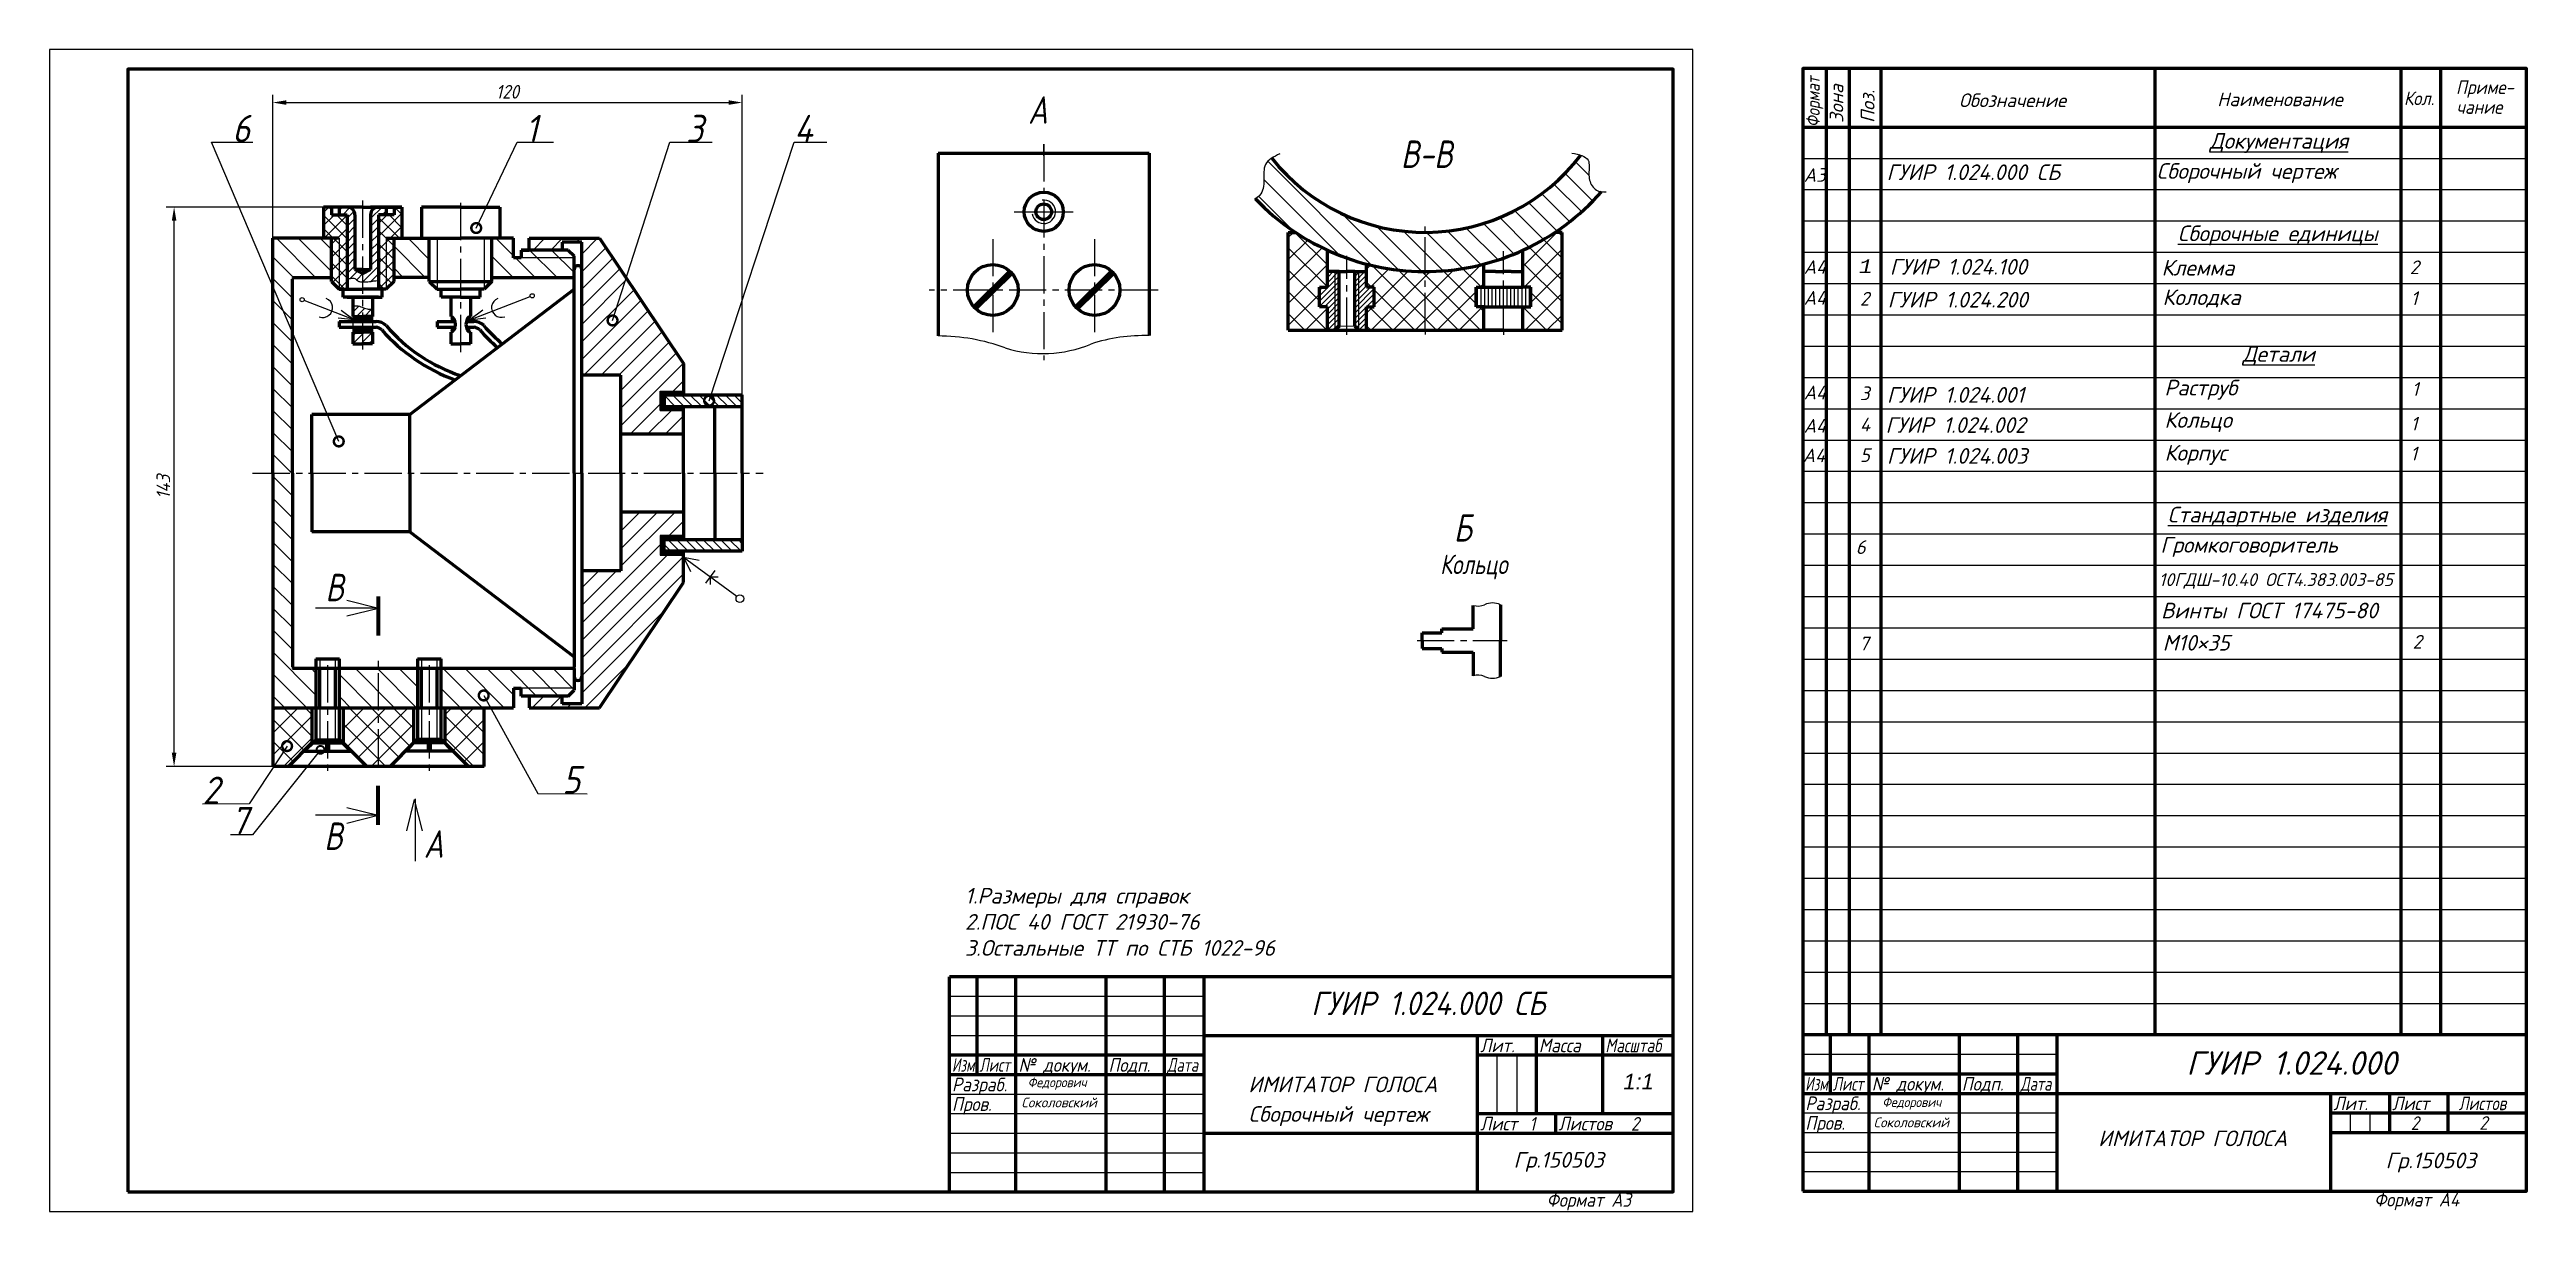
# Model space of a CAD drawing. Header units: millimetres. Extents: x 0 to 633, y 0 to 297.
import ezdxf
from ezdxf import colors
from ezdxf.entities.mleader import LeaderData, LeaderLine
from ezdxf.math import Vec2, Vec3

# ---------------------------------------------------------------- set-up
doc = ezdxf.new("R2010")
doc.units = ezdxf.units.MM
doc.header["$LTSCALE"] = 0.5
doc.linetypes.add('осевая2', pattern=[28.575000000000003, 19.05, -3.175, 3.175, -3.175])
doc.layers.get('Defpoints').update_dxf_attribs({"color": 5})
doc.styles.get("Standard").update_dxf_attribs({"font": 'isocpeui.ttf', "width": 0.9})
doc.styles.add('стиль1', font='times.ttf')
doc.dimstyles.new('ISO-25', dxfattribs={"dimtxt": 3.5, "dimasz": 3.5, "dimexe": 2, "dimexo": 0, "dimgap": 1, "dimtad": 1, "dimtoh": 1, "dimdec": 0, "dimtxsty": 'Standard', "dimcen": 2.5, "dimadec": 0, "dimazin": 0, "dimtfac": 1, "dimtdec": 0, "dimtmove": 0, "dimatfit": 3, "dimldrblk": 'DOTSMALL', "dimfxl": 1, "dimarcsym": 0})
doc.dimstyles.get("Standard").update_dxf_attribs({"dimtxt": 5, "dimasz": 5, "dimexe": 2, "dimexo": 0, "dimgap": 1.5, "dimtad": 1, "dimdec": 0, "dimzin": 0, "dimtxsty": 'Standard', "dimcen": 5, "dimadec": 0, "dimazin": 0, "dimtfac": 1, "dimtdec": 0, "dimtofl": 0, "dimtmove": 0, "dimatfit": 3, "dimldrblk": 'DOTSMALL', "dimfxl": 1, "dimtolj": 1, "dimtzin": 0, "dimarcsym": 0})
pattern_1 = [(45, (7.287561206241492, -0.8062589534484914), (-2.245064030267288, 2.245064030267288), [])]

msp = doc.modelspace()

# ---------------------------------------------------------------- texts
at = {"color": 7, "lineweight": -3, "width": 0.8}
for s, height, p in [('А', 7, (250.1114753648603, 278.0300677862092)), ('В-В', 7, (345.4067554194066, 266.7471933483498)), ('Б', 7, (358.9322450889488, 171.2474094327267)), ('Кольцо', 5, (355.4322450889488, 162.9140760993934)), ('В', 7, (70.52052774444218, 155.985895266251)), ('В', 7, (70.20552657882052, 92.4213939773777)), ('А', 7, (95.67565906992638, 90.43210966635804))]:
    msp.add_text(s, height=height, dxfattribs=at).set_placement(p)
at = {"color": 7, "linetype": 'Continuous', "width": 0.8}
msp.add_text('Формат', height=3.5, rotation=90, dxfattribs=at).set_placement((452.4845804204531, 277.1858186589223))
at = {"color": 7, "linetype": 'Continuous'}
for s, p in [('Зона', (458.4845804204531, 278.2282401512913)), ('Поз.', (466.4845804204531, 278.2282401512912))]:
    msp.add_text(s, height=3.5, rotation=90, dxfattribs=at).set_placement(p)
for s, p in [('Обозначение', (488.0682715499022, 282.2813245559246)), ('Наименование', (554.05161520659, 282.5166892312189))]:
    msp.add_text(s, height=3.5, dxfattribs=at).set_placement(p)
for s, width, p in [('Кол.', 0.9, (601.7747416919603, 282.7767994226247)), ('Приме-', 0.9, (615.0837885307706, 285.6238678353079)), ('чание', 0.9, (615.2157051108466, 280.5619984293223)), ('Изм.', 0.7, (448.7747416919603, 30.8879703383112)), ('Лист', 0.75, (455.7747416919603, 30.8879703383112)), ('№ докум.', 0.9, (465.7747416919605, 30.8879703383112)), ('Подп.', 0.9, (488.7747416919605, 30.8879703383112)), ('Дата', 0.75, (503.7747416919605, 30.8879703383112)), ('Разраб.', 0.9, (448.7747416919603, 25.88797033831121)), ('Лит.', 0.9, (583.7747416919603, 25.88797033831122)), ('Лист', 0.9, (598.7747416919603, 25.88797033831122)), ('Листов', 0.8, (615.7747416919603, 25.88797033831122)), ('Пров.', 0.9, (448.7747416919603, 20.88797033831121)), ('Формат А4', 0.9, (594.1762355846586, 1.263661841405906))]:
    msp.add_text(s, height=3.5, dxfattribs=dict(at, width=width)).set_placement(p)
at = {"width": 0.9}
for s, p in [('6', (46.70050584558226, 273.3046896446627)), ('1', (121.6586401272168, 273.3046896446627)), ('3', (162.693943253036, 273.3046896446627)), ('4', (190.3294234914436, 273.3046896446627)), ('2', (39.13295953555325, 104.1474867937225)), ('5', (131.0815160453251, 106.8315601385792)), ('7', (46.42181826274873, 96.4263268345419))]:
    msp.add_text(s, height=7, dxfattribs=at).set_placement(p)
at = {"color": 7, "linetype": 'Continuous', "lineweight": -3}
for s, width, p in [('Изм.', 0.7, (230.6712216015312, 35.70215167938898)), ('Лист', 0.75, (237.6712216015312, 35.70215167938898)), ('№ докум.', 0.9, (247.6712216015313, 35.70215167938898)), ('Подп.', 0.9, (270.6712216015313, 35.70215167938898)), ('Дата', 0.75, (285.6712216015313, 35.70215167938898)), ('Лит.', 0.9, (365.6712216015312, 40.70215167938898)), ('Масса', 0.9, (380.6712216015312, 40.70215167938898)), ('Масштаб', 0.8, (397.6712216015312, 40.70215167938898)), ('Разраб.', 0.9, (230.6712216015312, 30.70215167938898)), ('Пров.', 0.9, (230.6712216015312, 25.70215167938898)), ('Лист', 0.9, (365.6712216015312, 20.70215167938898)), ('Листов', 0.9, (385.6712216015312, 20.70215167938898))]:
    msp.add_text(s, height=3.5, dxfattribs=dict(at, width=width)).set_placement(p)
at = {"color": 7, "linetype": 'Continuous', "lineweight": 70, "width": 0.9}
msp.add_text('Формат А3', height=3.5, dxfattribs=at).set_placement((382.6632923889879, 1.202439708840757))
at = {"style": 'стиль1'}
for s, width, gutter_width, heights, insert, char_height, attachment_point in [('\\pxqc;{\\fISOCPEUR|b0|i1|c204|p34;\\LДокументация}', 63, 20, [0], (538.3315086615376, 275.655759068332), 4, 1), ('{\\fISOCPEUR|b0|i1|c204|p34;ГУИР 1.024.000 СБ}', 70, 20, [6.712576388592645], (469.5675277171713, 267.6478840360747), 4, 1), ('\\pxqj;{\\fISOCPEUR|b0|i1|c204|p34;Сборочный чертеж}', 63, 20, [0], (538.5862731847501, 267.9503423075529), 4, 1), ('\\pxqc;{\\fISOCPEUR|b0|i1|c204|p34;\\LСборочные единицы}', 63, 20, [0], (538.0376261313012, 252.0176756736694), 4, 1), ('{\\fISOCTEUR|b0|i1|c204|p49;1}', 6, 20, [0], (462.4683019315003, 243.3456398143376), 3.5, 1), ('{\\fISOCPEUR|b0|i1|c204|p34;ГУИР 1.024.100}', 70, 20, [0], (470.3704554575075, 243.4657164525875), 4, 1), ('{\\fISOCPEUR|b0|i1|c204|p34;Клемма}', 63, 20, [0], (539.816833948892, 243.2268001028393), 4, 1), ('{\\fISOCPEUR|b0|i1|c204|p34;2}', 6, 20, [0], (603.257980124421, 243.0897128268173), 3.5, 1), ('{\\fISOCPEUR|b0|i1|c204|p34;2}', 6, 20, [0], (462.7303884718222, 235.05779159989), 3.5, 1), ('{\\fISOCPEUR|b0|i1|c204|p34;ГУИР 1.024.200 }', 70, 20, [0], (469.8194844169976, 235.05779159989), 4, 1), ('{\\fISOCPEUR|b0|i1|c204|p34;Колодка}', 63, 20, [0], (540.0675382115633, 235.6912391590948), 4, 1), ('{\\fISOCPEUR|b0|i1|c204|p34;1}', 6, 20, [0], (603.5381454191722, 235.1914818507476), 3.5, 1), ('\\pxqc;{\\fISOCPEUR|b0|i1|c204|p34;\\LДетали}', 63, 20, [0], (538.2594583247585, 221.1858186589222), 4, 1), ('{\\fISOCPEUR|b0|i1|c204|p34;3}', 6, 20, [0], (462.7303884718222, 210.8734322874689), 3.5, 1), ('{\\fISOCPEUR|b0|i1|c204|p34;ГУИР 1.024.001 }', 70, 20, [4.003030303030303], (469.6358274034943, 210.7254232114042), 4, 1), ('{\\fISOCPEUR|b0|i1|c204|p34;Раструб}', 63, 20, [0], (540.5689467369052, 212.5786595074961), 4, 1), ('{\\fISOCPEUR|b0|i1|c204|p34;1}', 6, 20, [0], (603.7819854081733, 211.9808601770463), 3.5, 1), ('{\\fISOCPEUR|b0|i1|c204|p34;4}', 6, 20, [0], (462.7303884718222, 202.8974264659444), 3.5, 1), ('{\\fISOCPEUR|b0|i1|c204|p34;ГУИР 1.024.002 }', 70, 20, [0], (469.2685133764877, 203.0178010193186), 4, 1), ('{\\fISOCPEUR|b0|i1|c204|p34;Кольцо}', 63, 20, [0], (540.5689467369052, 204.3118074667205), 4, 1), ('{\\fISOCPEUR|b0|i1|c204|p34;1}', 6, 20, [0], (603.4787323804028, 203.1177748169376), 3.5, 1), ('{\\fISOCPEUR|b0|i1|c204|p34;5}', 6, 20, [0], (462.7303884718222, 195.0774597436871), 3.5, 1), ('{\\fISOCPEUR|b0|i1|c204|p34;ГУИР 1.024.003 }', 70, 20, [0], (469.6358274034943, 195.1266631108181), 4, 1), ('{\\fISOCPEUR|b0|i1|c204|p34;Корпус}', 63, 35, [0], (540.6035197273832, 195.9165424277397), 4, 1), ('{\\fISOCPEUR|b0|i1|c204|p34;1}', 6, 20, [0], (603.4039469172901, 195.4742891635541), 3.5, 1), ('\\pxqc;{\\fISOCPEUR|b0|i1|c204|p34;\\LСтандартные изделия}', 63, 20, [0], (537.9427790768814, 180.121281416502), 4, 1), ('{\\fISOCPEUR|b0|i1|c204|p34;6}', 6, 20, [0], (461.6590185005507, 171.5614144301026), 3.5, 1), ('{\\fISOCPEUR|b0|i1|c204|p34;Громкоговоритель}', 63, 35, [0], (539.5321497561117, 172.4004971141551), 4, 1), ('{\\fISOCPEUR|b0|i1|c204|p34;10ГДШ-10.40 ОСТ4.383.003-85}', 63, 35, [0], (539.1538540861661, 163.1551164621189), 3.3, 1), ('{\\fISOCPEUR|b0|i1|c204|p34;Винты ГОСТ 17475-80}', 63, 35, [0], (539.7156822449406, 155.6020328708367), 4, 1), ('{\\fISOCPEUR|b0|i1|c204|p34;7}', 6, 20, [0], (462.5335194408967, 146.9308268431396), 3.5, 1), ('{\\fISOCPEUR|b0|i1|c204|p34;М10×35}', 63, 20, [0], (540.1188731313323, 147.3620331939631), 4, 1), ('{\\fISOCPEUR|b0|i1|c204|p34;2}', 6, 20, [0], (604.0016023216153, 147.3620331939631), 3.5, 1), ('\\pxi-3,l4,t4;{\\fISOCPEUR|b0|i1|c204|p34;1.Размеры для справок\\P2.ПОС 40 ГОСТ 21930-76\\P3.Остальные ТТ по СТБ 1022-96}', 185, 35, [0], (229.999999636954, 82.69562126684862), 4, 1), ('{\\fISOCPEUR|b1|i1|c204|p34;ГУИР 1.024.000 }', 119.7228501673484, 20, [14.24662862342109], (573.0498066136506, 40.94763256692065), 6, 2), ('{\\fISOCPEUR|b1|i1|c204|p34;ИМИТАТОР ГОЛОСА}', 69.99999999999989, 20, [0], (330.579543446582, 34.47335918066535), 4, 2), ('{\\fArial|b0|i1|c204|p34;1:1}', 18, 20, [7.967749471090314], (402.2715589537422, 35.1814640630533), 4, 1), ('{\\fISOCPEUR|b0|i1|c204|p34;Соколовский}', 23.00000000000011, 20, [0], (248.4123319302873, 29.1096436945681), 2.5, 1), ('\\pxqc;{\\fISOCPEUR|b0|i1|c204|p34;Сборочный чертеж}', 57.34693611942294, 20, [8.901378561936665], (300.7368663630275, 26.90718704184867), 4, 1), ('{\\fISOCPEUR|b0|i1|c204|p34;Соколовский}', 23.00000000000011, 20, [0], (466.2403702980582, 24.01303368253864), 2.5, 1), ('{\\fISOCPEUR|b1|i1|c204|p34;ИМИТАТОР ГОЛОСА}', 69.99999999999989, 20, [0], (547.7953623138633, 20.68332266273089), 4, 2), ('{\\fISOCPEUR|b0|i1|c204|p34;Гр.150503}', 50, 20, [27.21547176568873], (374.1889723185384, 15.2), 4, 1), ('{\\fISOCPEUR|b0|i1|c204|p34;Гр.150503}', 50, 20, [27.21547176568873], (597.0959544811067, 15.04528291307244), 4, 1)]:
    msp.add_mtext_dynamic_manual_height_columns(s, width=width, gutter_width=gutter_width, heights=heights, dxfattribs=dict(at, insert=insert, char_height=char_height, attachment_point=attachment_point))
at = {"char_height": 3.5, "width": 6.401441961067051, "attachment_point": 1, "style": 'стиль1'}
for s, insert in [('{\\fISOCPEUR|b0|i1|c204|p34;А3}', (448.3691075106681, 266.6748353422291)), ('{\\fISOCPEUR|b0|i1|c204|p34;А4}', (448.3691075106681, 243.1580626722606)), ('{\\fISOCPEUR|b0|i1|c204|p34;А4}', (448.3691075106681, 235.2767898395735)), ('{\\fISOCPEUR|b0|i1|c204|p34;А4}', (448.3691075106681, 211.0715562768963)), ('{\\fISOCPEUR|b0|i1|c204|p34;А4}', (448.3691075106681, 202.5756148746517)), ('{\\fISOCPEUR|b0|i1|c204|p34;А4}', (448.1035197273832, 195.0146656702856))]:
    msp.add_mtext(s, dxfattribs=dict(at, insert=insert))
at = {"attachment_point": 1}
for s, width, gutter_width, insert, char_height in [('ГУИР 1.024.000 СБ', 119.9999999999999, 50, (322.499999636954, 56.19277222678033), 6), ('Федорович', 19.95840257208647, 20, (250.0248436996737, 34.25512739409051), 2.5), ('{\\fISOCPEUR|b0|i1|c204|p34;Федорович}', 19.95840257208647, 20, (468.4561776826135, 29.18961108884205), 2.5), ('1', 8.521352446127366, 50, (378.2224254949797, 24.15343051834668), 3.5), ('2', 13.9626964127001, 50, (404.1971484569817, 24.15343051834668), 3.5), ('2', 8.521352446127366, 50, (603.5243402654046, 24.31024172405955), 3.5), ('2', 13.9626964127001, 50, (621.0258850741961, 24.36654775601926), 3.5)]:
    msp.add_mtext_dynamic_manual_height_columns(s, width=width, gutter_width=gutter_width, heights=[0], dxfattribs=dict(at, insert=insert, char_height=char_height))

# ---------------------------------------------------------------- blocks, each defined once
blk = doc.blocks.new('_DotSmall')
at = {"color": 0, "linetype": 'ByBlock', "const_width": 0.5}
blk.add_lwpolyline([(-0.0625, 0, 1), (0.0625, 0, 1)], format="xyb", close=True, dxfattribs=at)
blk = doc.blocks.new('_Open30')
at = {"color": 0, "linetype": 'ByBlock', "lineweight": -2}
for p, q in [((-1, 0.26794919), (0, 0)), ((0, 0), (-1, -0.26794919)), ((0, 0), (-1, 0))]:
    blk.add_line(p, q, dxfattribs=at)
blk = doc.blocks.new('*D2')
at = {"color": 0, "lineweight": -2, "transparency": 16777216}
for p, q in [((57.06016355353432, 188.7442268172865), (57.06016355353433, 285.4481167526662)), ((177.0601635535343, 188.7442268172865), (177.0601635535343, 285.4481167526662)), ((60.56016355353433, 283.4481167526662), (173.5601635535343, 283.4481167526662))]:
    blk.add_line(p, q, dxfattribs=at)
at = {"color": 0, "transparency": 16777216}
for points in [[(60.56016355353433, 284.0314500859996), (60.56016355353433, 282.8647834193329), (57.06016355353433, 283.4481167526662)], [(173.5601635535343, 284.0314500859996), (173.5601635535343, 282.8647834193329), (177.0601635535343, 283.4481167526662)]]:
    blk.add_solid(points, dxfattribs=at)
at = {"layer": 'Defpoints', "color": 0, "transparency": 16777216}
for p in [(177.0601635535343, 283.4481167526662), (57.06016355353432, 188.7442268172865), (177.0601635535343, 188.7442268172865)]:
    blk.add_point(p, dxfattribs=at)
at = {"color": 0, "transparency": 16777216, "insert": (117.0601635535343, 286.1981167526662), "char_height": 3.5, "attachment_point": 5}
blk.add_mtext('120', dxfattribs=at)
blk = doc.blocks.new('*D3')
at = {"color": 0, "lineweight": -2, "transparency": 16777216}
for p, q in [((70.06016355353435, 256.7442268172866), (29.83510228568987, 256.7442268172866)), ((31.8351022856899, 117.2442268172866), (31.83510228568987, 253.2442268172866)), ((57.06016355353435, 113.7442268172866), (29.8351022856899, 113.7442268172866))]:
    blk.add_line(p, q, dxfattribs=at)
at = {"color": 0, "transparency": 16777216}
for points in [[(31.25176895235654, 253.2442268172866), (32.41843561902321, 253.2442268172866), (31.83510228568987, 256.7442268172866)], [(31.25176895235657, 117.2442268172866), (32.41843561902324, 117.2442268172866), (31.8351022856899, 113.7442268172866)]]:
    blk.add_solid(points, dxfattribs=at)
at = {"layer": 'Defpoints', "color": 0, "transparency": 16777216}
for p in [(31.83510228568987, 256.7442268172866), (70.06016355353435, 256.7442268172866), (57.06016355353435, 113.7442268172866)]:
    blk.add_point(p, dxfattribs=at)
at = {"color": 0, "transparency": 16777216, "insert": (29.08510228568993, 185.2442268172865), "char_height": 3.5, "attachment_point": 5, "rotation": 90}
blk.add_mtext('143', dxfattribs=at)

# ---------------------------------------------------------------- dimensions: what is measured, and where the dimension line sits
dim = msp.add_linear_dim(base=(177.0601635535343, 283.4481167526662), p1=(57.06016355353432, 188.7442268172865), p2=(177.0601635535343, 188.7442268172865), dimstyle='ISO-25')
dim.commit()
dim.dimension.update_dxf_attribs({"geometry": '*D2', "text_midpoint": (117.0601635535343, 286.1981167526662)})
dim = msp.add_linear_dim(base=(31.83510228568987, 256.7442268172866), p1=(57.06016355353432, 113.7442268172865), p2=(70.06016355353432, 256.7442268172865), angle=90, dimstyle='ISO-25')
dim.commit()
dim.dimension.update_dxf_attribs({"geometry": '*D3', "text_midpoint": (29.08510228568993, 185.2442268172865)})

# ---------------------------------------------------------------- hatches: boundary and pattern name
at = {"lineweight": -3}
h = msp.add_hatch(dxfattribs=at)
h.set_pattern_fill('ANSI31', scale=1.25, angle=90, style=0)
h.set_pattern_definition([(135, (6.624762362461809, 202.7330991426393), (-2.806330037834111, -2.80633003783411), [])])
edge = h.paths.add_edge_path()
edge.add_arc((351.6160605977943, 300.2555386787304), 50.00000000000003, 218.3266695738246, 270, ccw=False)
edge.add_spline(control_points=[(312.3916708067978, 269.2483258803671), (311.6841940318834, 268.7917603087523), (310.1670461415392, 267.4289334515851), (310.4508715426241, 264.2332191837774), (310.3752868633626, 261.5663204642341), (309.5520688908905, 259.742138161027), (308.6148045177517, 259.0716907648945), (308.2274180061445, 258.813703607705)], knot_values=[2.15478580044078, 2.15478580044078, 2.15478580044078, 2.15478580044078, 4.599677073266757, 8.478846250566395, 10.69317473809896, 12.74945804348338, 14.1286554012665, 14.1286554012665, 14.1286554012665, 14.1286554012665], degree=3, periodic=0)
edge.add_arc((351.6160605977943, 300.2555386787304), 60.00000000000001, 223.6853277114072, 270)
edge.add_line((351.6160605977943, 240.2555386787304), (351.6160605977943, 250.2555386787304))
edge = h.paths.add_edge_path()
edge.add_spline(control_points=[(396.6955017695469, 260.6595289852972), (396.2275363949011, 260.7155414643073), (395.283805345646, 260.9479927065673), (393.7985444531655, 262.5580141111751), (393.2191272853373, 265.2446943320498), (393.8908016583059, 268.791342970376), (392.2683971408471, 269.7107805644783), (391.4156913328623, 269.9902220051478)], knot_values=[2.024828961677793, 2.024828961677793, 2.024828961677793, 2.024828961677793, 3.414692803807005, 4.975693502663747, 8.209649568504663, 11.61656872083134, 14.12263158167823, 14.12263158167823, 14.12263158167823, 14.12263158167823], degree=3, periodic=0)
edge.add_arc((351.6160605977943, 300.2555386787304), 50.00000000000003, 270, 322.7491113776937, ccw=False)
edge.add_line((351.6160605977943, 250.2555386787304), (351.6160605977943, 240.2555386787304))
edge.add_arc((351.6160605977939, 300.2555386787304), 60.00000000000001, 270.0000000000004, 318.7051990682862)
h = msp.add_hatch(dxfattribs=at)
h.set_pattern_fill('ANSI37', scale=0.75, style=0)
h.set_pattern_definition([(45, (-187.9398364464657, 0.744226817286517), (-1.683798022700466, 1.683798022700466), []), (135, (-187.9398364464657, 0.744226817286517), (-1.683798022700466, -1.683798022700466), [])])
h.paths.add_polyline_path([(76.06016355353432, 254.7442268172865), (72.06016355353432, 254.7442268172865), (72.06016355353432, 256.7442268172865), (70.06016355353432, 256.7442268172865), (70.06016355353432, 248.7442268172865), (74.06016355353432, 248.7442268172866), (74.06016355353432, 235.7442268172865), (76.06016355353432, 235.7442268172865), (76.06016355353432, 240.7631632160073)])
h.paths.add_polyline_path([(90.06016355353432, 256.7442268172865), (88.06016355353432, 256.7442268172865), (88.06016355353432, 254.7442268172865), (84.06016355353432, 254.7442268172865), (84.06016355353432, 240.7631632160073), (84.06016355353432, 235.7442268172865), (86.06016355353432, 235.7442268172865), (86.06016355353432, 248.7442268172865), (90.06016355353432, 248.7442268172865)])
h.paths.add_polyline_path([(88.06016355353432, 248.7442268172865), (86.06016355353432, 248.7442268172865), (86.06016355353432, 235.7442268172865), (88.06016355353432, 237.7442268172865)], flags=16)
h.paths.add_polyline_path([(74.06016355353432, 248.7442268172865), (72.06016355353432, 248.7442268172865), (72.06016355353432, 237.7442268172865), (74.06016355353432, 235.7442268172865)])
h = msp.add_hatch(dxfattribs=at)
h.set_pattern_fill('ANSI31', scale=0.45, style=0)
h.set_pattern_definition([(45, (7.287561206241492, -0.8062589534484914), (-1.01027881362028, 1.01027881362028), [])])
h.paths.add_polyline_path([(84.06016355353432, 254.7442268172865), (86.06016355353427, 254.7442268172865), (86.06016355353432, 256.7442268172865), (84.06016355353432, 256.7442268172865, 0.4142135623731013), (82.06016355353432, 254.7442268172865), (82.06016355353432, 240.7442268172865), (80.06016355353432, 239.7442268172865), (80.06016355353432, 237.6484795114402, 0.14109853619801), (83.17121997975164, 238.0541861346054, -0.114144084926674), (84.06016355353432, 238.1522231064415), (84.06016355353432, 240.7631632160073)])
h.paths.add_polyline_path([(78.06016355353432, 254.7442268172865, 0.4142135623730951), (76.06016355353432, 256.7442268172865), (74.06016355353432, 256.7442268172865), (74.06016355353432, 254.7442268172865), (76.06016355353432, 254.7442268172865), (76.06016355353432, 240.7631632160073), (76.06016355353432, 238.4530733734232, -0.1313833230993439), (78.9806763330435, 237.9230375725768, 0.0492347723719742), (80.06016355353432, 237.6484795114402), (80.06016355353432, 239.7442268172865), (78.06016355353432, 240.7442268172865)])
h = msp.add_hatch(dxfattribs=at)
h.set_pattern_fill('ANSI31', scale=1.25, angle=90, style=0)
h.set_pattern_definition([(135, (-187.9398364464657, 0.744226817286517), (-2.806330037834111, -2.80633003783411), [])])
h.paths.add_polyline_path([(134.0601635535343, 133.2442268172865), (134.0601635535343, 133.7442268172865), (120.5601635535343, 133.7442268172865), (120.5601635535343, 131.7442268172865), (132.5601635535343, 131.7442268172865)], flags=17)
h.paths.add_polyline_path([(72.06016355353432, 248.7442268172865), (57.06016355353432, 248.7442268172865), (57.06016355353432, 188.7442268172865), (62.06016355353432, 188.7442268172866), (62.06016355353432, 238.2853900113925), (62.06016355353432, 238.7442268172865), (72.06016355353432, 238.7442268172865)])
h.paths.add_polyline_path([(97.06016355353438, 248.7442268172865), (88.06016355353432, 248.7442268172865), (88.06016355353432, 238.7442268172865), (97.06016355353432, 238.7442268172865)])
h.paths.add_polyline_path([(134.0601635535343, 241.7442268172865), (134.0601635535343, 243.7442268172865), (120.5601635535343, 243.7442268172865), (118.5601635535343, 243.7442268172865), (118.5601635535343, 248.7442268172865), (113.0601635535343, 248.7442268172865), (113.0601635535343, 238.7442268172865), (134.0601635535343, 238.7442268172865)])
h.paths.add_polyline_path([(132.5601635535343, 245.7442268172865), (120.5601635535343, 245.7442268172865), (120.5601635535343, 243.7442268172865), (134.0601635535343, 243.7442268172865), (134.0601635535343, 244.2442268172865)], flags=17)
h.paths.add_polyline_path([(100.3797738005028, 138.7442268172865), (100.3797738005028, 128.7442268172865), (118.5601635535343, 128.7442268172865), (118.5601635535343, 133.7442268172865), (120.5601635535343, 133.7442268172865), (134.0601635535343, 133.7442268172865), (134.0601635535343, 134.1956046284245), (134.0601635535343, 135.7442268172865), (134.0601635535343, 138.7442268172865)])
h.paths.add_polyline_path([(93.78992591115008, 128.7442268172865), (93.78992591115002, 138.7442268172865), (84.06016355353432, 138.7442268172865), (84.06016355353432, 128.7442268172865)])
h.paths.add_polyline_path([(67.82488994191391, 128.7442268172865), (67.82488994191385, 138.7442268172865), (62.06016355353432, 138.7442268172865), (62.06016355353432, 139.2030636231806), (62.06016355353427, 188.7442268172865), (57.06016355353432, 188.7442268172865), (57.06016355353432, 128.7442268172865)])
h.paths.add_polyline_path([(74.41473783126673, 138.7442268172865), (74.41473783126673, 128.7442268172865), (84.06016355353427, 128.7442268172865), (84.06016355353432, 138.7442268172865)])
h = msp.add_hatch(dxfattribs=at)
h.set_pattern_fill('ANSI31', style=0)
h.set_pattern_definition(pattern_1)
h.paths.add_polyline_path([(162.0601635535343, 204.7442268172865), (156.0601635535342, 204.7442268172865), (156.0601635535342, 209.7442268172865), (162.0601635535343, 209.7442268172865), (162.0601635535343, 216.7442268172865), (140.5601635535343, 248.7442268172865), (122.5601635535343, 248.7442268172865), (122.5601635535343, 245.7442268172865), (131.0601635535343, 245.7442268172865), (131.0601635535343, 247.7442268172865), (136.0601635535343, 247.7442268172865), (136.0601635535343, 241.7442268172865), (136.0601635535343, 241.5491841348131), (136.0601635535343, 213.7442268172865), (146.0601635535343, 213.7442268172865), (146.0601635535343, 198.7442268172865), (162.0601635535343, 198.7442268172865)])
h = msp.add_hatch(dxfattribs=at)
h.set_pattern_fill('ANSI37', scale=1.25, style=0)
h.set_pattern_definition([(45, (6.624762362461809, 202.7330991426393), (-2.80633003783411, 2.806330037834111), []), (135, (6.624762362461809, 202.7330991426393), (-2.806330037834111, -2.80633003783411), [])])
h.paths.add_polyline_path([(351.6160605977943, 240.2555386787304, -0.06667203090787056), (336.6160605977943, 242.2646303392604), (336.6160605977943, 240.2555386787304), (336.6160605977943, 236.2555386787304), (338.6160605977943, 236.2555386787304), (338.6160605977943, 231.2555386787304), (336.6160605977943, 231.2555386787304), (336.6160605977943, 225.2555386787304), (351.6160605977943, 225.2555386787304)])
h.paths.add_polyline_path([(351.6160605977943, 225.2555386787304), (366.6160605977942, 225.2555386787304), (366.6160605977943, 231.2555386787304), (364.6160605977943, 231.2555386787304), (364.6160605977943, 236.2555386787304), (366.6160605977943, 236.2555386787304), (366.6160605977943, 240.2555386787304), (366.6160605977943, 242.2646303392604, -0.06667203090787058), (351.6160605977943, 240.2555386787304)])
h.paths.add_polyline_path([(378.6160605977943, 231.2555386787304), (376.6160605977942, 231.2555386787304), (376.6160605977943, 225.2555386787304), (386.6160605977942, 225.2555386787304), (386.6160605977943, 250.2555386787304), (383.8650915909884, 250.2555386787304, -0.03685002700985059), (376.6160605977943, 246.0305447792676), (376.6160605977943, 243.4218158271806), (376.6160605977943, 240.2555386787304), (376.6160605977943, 236.2555386787304), (378.6160605977943, 236.2555386787304)])
edge = h.paths.add_edge_path()
edge.add_arc((351.6160605977943, 300.2555386787304), 60.00000000000001, 236.4426902380792, 245.3756816478358)
edge.add_line((326.6160605977943, 245.7119781055518), (326.6160605977943, 236.2555386787304))
edge.add_line((326.6160605977943, 236.2555386787304), (324.6160605977943, 236.2555386787304))
edge.add_line((324.6160605977943, 236.2555386787304), (324.6160605977943, 231.2555386787304))
edge.add_line((324.6160605977943, 231.2555386787304), (326.6160605977943, 231.2555386787304))
edge.add_line((326.6160605977943, 231.2555386787304), (326.6160605977943, 225.2555386787304))
edge.add_line((326.6160605977943, 225.2555386787304), (316.6160605977943, 225.2555386787304))
edge.add_line((316.6160605977943, 225.2555386787304), (316.6160605977943, 250.2555386787304))
edge.add_line((316.6160605977943, 250.2555386787304), (318.4498126942403, 250.2555386787304))
h = msp.add_hatch(color=256)
h.paths.add_polyline_path([(245.9884801827311, 239.7908044465208, 0.03059151245402961), (245.4316435662839, 240.3554191056793), (241.1002352872691, 236.0836796256359), (241.1002352872691, 235.5267894346424), (241.6649042693174, 235.5267894346424)])
h.paths.add_polyline_path([(241.100235287269, 234.9698992436488), (241.100235287269, 235.5267894346424), (240.5355663052208, 235.5267894346424), (236.211990391807, 231.2627744227639, 0.0305915124540297), (236.7688270082542, 230.6981597636055)])
h.paths.add_polyline_path([(241.100235287269, 236.0836796256359), (240.5355663052208, 235.5267894346424), (241.100235287269, 235.5267894346424)])
h.paths.add_polyline_path([(241.6649042693174, 235.5267894346424), (241.100235287269, 235.5267894346424), (241.100235287269, 234.9698992436488)])
h = msp.add_hatch(color=256)
h.paths.add_polyline_path([(271.9884801827311, 239.7908044465208, 0.03059151245402961), (271.4316435662839, 240.3554191056793), (267.1002352872691, 236.0836796256359), (267.1002352872691, 235.5267894346424), (267.6649042693174, 235.5267894346424)])
h.paths.add_polyline_path([(267.100235287269, 234.9698992436488), (267.100235287269, 235.5267894346424), (266.5355663052208, 235.5267894346424), (262.211990391807, 231.2627744227639, 0.0305915124540297), (262.7688270082542, 230.6981597636055)])
h.paths.add_polyline_path([(267.100235287269, 236.0836796256359), (266.5355663052208, 235.5267894346424), (267.100235287269, 235.5267894346424)])
h.paths.add_polyline_path([(267.6649042693174, 235.5267894346424), (267.100235287269, 235.5267894346424), (267.100235287269, 234.9698992436488)])
h = msp.add_hatch(dxfattribs=at)
h.set_pattern_fill('ANSI31', scale=0.3, style=0)
h.set_pattern_definition([(45, (188.8652348876064, 183.1613305985542), (-0.6735192090801864, 0.6735192090801865), [])])
h.paths.add_polyline_path([(334.6160605977943, 225.2555386787304), (336.6160605977943, 225.2555386787304), (336.6160605977943, 231.2555386787304), (338.6160605977943, 231.2555386787304), (338.6160605977943, 236.2555386787304), (336.6160605977943, 236.2555386787304), (336.6160605977943, 240.2555386787304), (334.6160605977942, 240.2555386787304)])
h.paths.add_polyline_path([(333.6160605977943, 226.2555386787304), (334.6160605977943, 225.2555386787304), (334.6160605977943, 226.2555386787304), (334.6160605977943, 228.2555386787304), (334.6160605977943, 240.2555386787304), (333.6160605977943, 240.2555386787304)])
h.paths.add_polyline_path([(328.6160605977943, 225.2555386787304), (329.6160605977943, 226.2555386787304), (329.6160605977943, 240.2555386787304), (328.6160605977942, 240.2555386787304)])
h.paths.add_polyline_path([(328.6160605977943, 240.2555386787304), (326.6160605977943, 240.2555386787304), (326.6160605977943, 236.2555386787304), (324.6160605977943, 236.2555386787304), (324.6160605977943, 231.2555386787304), (326.6160605977943, 231.2555386787304), (326.6160605977943, 225.2555386787304), (328.6160605977943, 225.2555386787304), (328.6160605977943, 226.2555386787304), (328.6160605977943, 228.2555386787304)])
h = msp.add_hatch(dxfattribs=at)
h.set_pattern_fill('ANSI31', scale=0.3, angle=45, style=0)
h.set_pattern_definition([(90, (188.7332388426021, 183.1613305985542), (-0.9524999999999999, 1.665334536937735e-16), [])])
h.paths.add_polyline_path([(371.48406455279, 231.2555386787304), (371.48406455279, 236.2555386787304), (366.48406455279, 236.2555386787304), (364.48406455279, 236.2555386787304), (364.48406455279, 231.2555386787304), (366.48406455279, 231.2555386787304)])
h.paths.add_polyline_path([(371.48406455279, 231.2555386787304), (376.48406455279, 231.2555386787304), (378.48406455279, 231.2555386787304), (378.48406455279, 236.2555386787304), (376.48406455279, 236.2555386787304), (371.48406455279, 236.2555386787304)])
h = msp.add_hatch(dxfattribs=at)
h.set_pattern_fill('ANSI31', scale=0.45, style=0)
h.set_pattern_definition([(45, (-187.9398364464657, 0.744226817286517), (-1.01027881362028, 1.01027881362028), [])])
edge = h.paths.add_edge_path()
edge.add_spline(control_points=[(82.56016355353432, 230.586033462904), (82.34909189357558, 230.6002328551529), (81.98489404996553, 230.6245800492823), (81.40481410379266, 230.6615373852406), (80.76070766604653, 230.7516025272942), (80.31186298828135, 230.9412663856127), (80.06016355353421, 231.0503622396914)], knot_values=[2.799717613088148, 2.799717613088148, 2.799717613088148, 2.799717613088148, 3.434152947934105, 3.894617844478948, 4.546018385307338, 5.366154528397134, 5.366154528397134, 5.366154528397134, 5.366154528397134], degree=3, periodic=0)
edge.add_line((80.06016355353427, 231.0503622396913), (80.06016355353432, 228.7442268172866))
edge.add_line((80.06016355353432, 228.7442268172866), (82.56016355353432, 228.7442268172865))
edge.add_line((82.56016355353432, 228.7442268172865), (82.56016355353432, 230.586033462904))
edge = h.paths.add_edge_path()
edge.add_spline(control_points=[(80.06016355353421, 231.0503622396914), (79.90597890159495, 231.1171915764598), (79.32253871212151, 231.3739252739514), (78.45431207137602, 231.5954196913731), (77.78048442301673, 231.4377912642052), (77.56016355353427, 231.3770549115208)], knot_values=[0.2266494093230902, 0.2266494093230902, 0.2266494093230902, 0.2266494093230902, 0.7290438858628745, 2.120613584702421, 2.799717613088149, 2.799717613088149, 2.799717613088149, 2.799717613088149], degree=3, periodic=0)
edge.add_line((77.56016355353432, 231.3770549115208), (77.56016355353432, 228.7442268172865))
edge.add_line((77.56016355353432, 228.7442268172865), (80.06016355353432, 228.7442268172865))
edge.add_line((80.06016355353432, 228.7442268172865), (80.06016355353438, 231.0503622396914))
h.paths.add_polyline_path([(80.06016355353432, 224.7442268172865), (77.56016355353432, 224.7442268172865), (77.56016355353438, 221.7442268172865), (80.06016355353427, 221.7442268172865)])
h.paths.add_polyline_path([(82.55579255897038, 224.7442268172865), (80.06016355353432, 224.7442268172865), (80.06016355353427, 221.7442268172865), (82.56023763818797, 221.7442268172865)])
h = msp.add_hatch(color=256)
h.dxf.hatch_style = 1
edge = h.paths.add_edge_path()
edge.add_line((80.06016355353432, 228.7442268172866), (77.56016355353438, 228.7442268172865))
edge.add_ellipse((77.56016355353432, 226.7442268172865), major_axis=(-0.07364755722601254, 2.001636169896241), ratio=0.5578222372594611, start_angle=290.8247006724656, end_angle=356.22626519070207, ccw=False)
edge.add_line((78.57765501015678, 227.4940351390004), (80.06016355353432, 227.4939722357942))
edge.add_line((80.06016355353432, 227.4939722357942), (80.06016355353432, 228.7442268172866))
edge = h.paths.add_edge_path(flags=16)
edge.add_ellipse((77.56016355353432, 226.7442268172865), major_axis=(-0.07364755722601254, 2.001636169896241), ratio=0.5578222372594611, start_angle=290.8247006724656, end_angle=356.2262651907021)
edge.add_line((77.56016355353461, 228.7442268172864), (77.56016355353455, 228.1450406678424))
edge.add_line((77.56016355353455, 228.1450406678424), (77.8765477826808, 227.9144280093285))
edge.add_line((77.8765477826808, 227.9144280093285), (77.56016355353455, 227.948174557575))
edge.add_line((77.56016355353455, 227.948174557575), (77.5601635535345, 227.494078311416))
edge.add_line((77.5601635535345, 227.494078311416), (78.57765501015678, 227.4940351390004))
edge = h.paths.add_edge_path()
edge.add_ellipse((82.56016355353432, 226.7442268172865), major_axis=(0.07364755722601916, 2.001636169896247), ratio=0.5578222372594602, start_angle=3.7737348093011747, end_angle=69.17529932753462, ccw=False)
edge.add_line((82.56016355353432, 228.7442268172865), (80.06016355353432, 228.7442268172866))
edge.add_line((80.06016355353432, 228.7442268172866), (80.06016355353432, 227.4939722357942))
edge.add_line((80.06016355353432, 227.4939722357942), (81.54263362460688, 227.4939093342204))
edge = h.paths.add_edge_path()
edge.add_ellipse((82.56016355353432, 226.7442268172865), major_axis=(0.07364755722601916, 2.001636169896247), ratio=0.5578222372594602, start_angle=3.773734809301211, end_angle=69.17529932753455)
edge.add_line((81.54263362460688, 227.4939093342204), (82.56016355353432, 227.4938661601725))
edge.add_line((82.56016355353432, 227.4938661601725), (82.56016355353432, 228.7442268172865))
edge = h.paths.add_edge_path()
edge.add_line((82.56016355353438, 225.9942268172865), (81.54273039327904, 225.9942268172865))
edge.add_ellipse((82.56016355353432, 226.7442268172865), major_axis=(-0.07364904956221628, 2.001636230730936), ratio=0.5578225650105987, start_angle=110.8246752923583, end_angle=176.0023529230046)
edge.add_ellipse((82.56016355353432, 226.7442268172865), major_axis=(-0.07364904956221628, 2.001636230730936), ratio=0.5578225650105987, start_angle=176.0023529230046, end_angle=176.226191268947)
edge.add_line((82.56016355353438, 224.7442268172865), (82.56016355353438, 225.9942268172865))
h.paths.add_polyline_path([(82.56016355353438, 225.9942268172865), (81.54273039327904, 225.9942268172865), (80.06016355353432, 225.9942268172865), (80.06016355353432, 224.7442268172865), (82.56016355353438, 224.7442268172865)])
edge = h.paths.add_edge_path()
edge.add_line((80.06016355353432, 225.9942268172865), (78.5775967137896, 225.9942268172865))
edge.add_ellipse((77.56016355353432, 226.7442268172865), major_axis=(0.07364904956222317, 2.001636230730946), ratio=0.5578225650105976, start_angle=183.7738087310562, end_angle=249.1753247076419, ccw=False)
edge.add_line((77.56016355353432, 224.7442268172865), (80.06016355353432, 224.7442268172865))
edge.add_line((80.06016355353432, 224.7442268172865), (80.06016355353432, 225.9942268172865))
edge = h.paths.add_edge_path()
edge.add_ellipse((77.56016355353432, 226.7442268172865), major_axis=(0.07364904956222317, 2.001636230730946), ratio=0.5578225650105976, start_angle=183.7738087310562, end_angle=249.1753247076419)
edge.add_line((78.5775967137896, 225.9942268172865), (77.56016355353444, 225.9942268172865))
edge.add_line((77.56016355353444, 225.9942268172865), (77.56016355353432, 224.7442268172865))
h = msp.add_hatch(color=256)
h.set_gradient(color2=(0, 0, 0), tint=1)
edge = h.paths.add_edge_path()
edge.add_line((102.5601635535342, 227.494078311416), (103.5776444833539, 227.4940351394471))
edge.add_ellipse((102.5601635535343, 226.7442268172865), major_axis=(-0.07364755722601252, 2.001636169896241), ratio=0.5578222372594611, start_angle=290.8187844494681, end_angle=356.2262651907021)
edge.add_line((102.5601635535342, 228.7442268172865), (102.5601635535342, 227.494078311416))
edge = h.paths.add_edge_path()
edge.add_ellipse((107.5601635535343, 226.7442268172865), major_axis=(0.07364755722601916, 2.001636169896247), ratio=0.5578222372594602, start_angle=3.773734809301211, end_angle=69.18509847433702)
edge.add_line((106.5426510671129, 227.4939093334803), (107.5587969260723, 227.4938662181588))
edge.add_line((107.5587969260723, 227.4938662181588), (107.5601635535343, 228.7442268172865))
edge = h.paths.add_edge_path()
edge.add_line((107.557157840204, 225.9942268172865), (106.5427303932791, 225.9942268172865))
edge.add_ellipse((107.5601635535343, 226.7442268172865), major_axis=(-0.07364904956221628, 2.001636230730936), ratio=0.5578225650105987, start_angle=110.8246752923599, end_angle=176.0023529230046)
edge.add_line((107.5557920110508, 224.7445966102483), (107.557157840204, 225.9942268172865))
edge = h.paths.add_edge_path()
edge.add_ellipse((102.5601635535343, 226.7442268172865), major_axis=(0.07364904956222319, 2.001636230730947), ratio=0.5578225650105976, start_angle=183.7738087310562, end_angle=249.1753247076402)
edge.add_line((103.5775967137895, 225.9942268172865), (102.5601635535343, 225.9942268172865))
edge.add_line((102.5601635535343, 225.9942268172865), (102.5601635535343, 224.7442268172865))
h = msp.add_hatch(color=256)
h.dxf.hatch_style = 1
edge = h.paths.add_edge_path()
edge.add_line((82.56016355353438, 225.9942268172865), (81.54273039327904, 225.9942268172865))
edge.add_ellipse((82.56016355353432, 226.7442268172865), major_axis=(-0.07364904956221628, 2.001636230730936), ratio=0.5578225650105987, start_angle=110.8246752923583, end_angle=176.0023529230046)
edge.add_ellipse((82.56016355353432, 226.7442268172865), major_axis=(-0.07364904956221628, 2.001636230730936), ratio=0.5578225650105987, start_angle=176.0023529230046, end_angle=176.226191268947)
edge.add_line((82.56016355353438, 224.7442268172865), (82.56016355353438, 225.9942268172865))
h = msp.add_hatch(color=256)
h.dxf.hatch_style = 1
h.paths.add_polyline_path([(157.0601635535343, 208.7456709604974), (162.0601635535343, 208.7456709604974), (162.0601635535343, 209.2442268172865), (162.0601635535343, 209.7032392295271), (156.0581088090598, 209.7032392295271), (156.0581088090598, 204.7442305006293), (162.0601635535343, 204.7442305006293), (162.0601635535343, 205.7442268172865), (157.0601635535343, 205.7442268172865)])
h = msp.add_hatch(dxfattribs=at)
h.set_pattern_fill('ANSI31', scale=0.5, angle=90, style=0)
h.set_pattern_definition([(135, (7.287561206241492, -0.8062589534484914), (-1.122532015133644, -1.122532015133644), [])])
h.paths.add_polyline_path([(157.0601635535343, 208.7442268172865), (157.0601635535343, 205.7442268172865), (162.0601635535343, 205.7442268172865), (177.0601635535343, 205.7442268172866), (177.0601635535343, 208.7442268172865)])
h.paths.add_polyline_path([(162.0601635535343, 171.7442268172865), (157.0601635535343, 171.7442268172865), (157.0601635535343, 168.7442268172865), (162.0601635535343, 168.7442268172865), (177.0601635535343, 168.7442268172865), (177.0601635535343, 171.7442268172865)])
h = msp.add_hatch(dxfattribs=at)
h.set_pattern_fill('ANSI31', style=0)
h.set_pattern_definition(pattern_1)
h.paths.add_polyline_path([(162.0601635535343, 167.7642268172865), (156.0601635535343, 167.7642268172865), (156.0601635535343, 172.7442268172865), (162.0601635535343, 172.7442268172865), (162.0601635535343, 178.7442268172865), (146.0601635535343, 178.7442268172865), (146.0601635535343, 163.7442268172865), (136.0601635535343, 163.7442268172865), (136.0601635535343, 129.7442268172865), (131.0601635535343, 129.7442268172865), (131.0601635535343, 131.7442268172865), (122.5601635535343, 131.7442268172865), (122.5601635535343, 128.7442268172865), (140.5601635535343, 128.7442268172865), (162.0601635535343, 160.7442268172865)])
h = msp.add_hatch(color=256)
h.dxf.hatch_style = 1
h.paths.add_polyline_path([(157.0601635535343, 171.7442268172865), (162.0601635535343, 171.7442268172865), (162.0601635535343, 172.7442268172865), (156.0601635535343, 172.7442268172865), (156.0601635535343, 167.7642268172865), (162.0601635535343, 167.7642268172865), (162.0601635535343, 168.7442268172865), (157.0601635535343, 168.7442268172865)])
h = msp.add_hatch(dxfattribs=at)
h.set_pattern_fill('ANSI37', scale=1.25, style=0)
h.set_pattern_definition([(45, (-188.1020978697871, 0.5583194298039587), (-2.80633003783411, 2.806330037834111), []), (135, (-188.1020978697871, 0.5583194298039587), (-2.806330037834111, -2.80633003783411), [])])
h.paths.add_polyline_path([(67.06016355353432, 120.0065172417109), (67.06016355353427, 128.7442268172865), (57.06016355353432, 128.7442268172865), (57.06016355353432, 113.7442268172865), (61.06016355353427, 113.7442268172865)])
h.paths.add_polyline_path([(81.06016355353432, 113.7442268172865), (87.06016355353427, 113.7442268172865), (93.06016355353432, 119.7442268172865), (93.06016355353432, 128.7442268172865), (84.06016355353432, 128.7442268172865), (75.06016355353432, 128.7442268172865), (75.06016355353432, 120.0065172417109)])
h.paths.add_polyline_path([(111.0601635535343, 128.7442268172865), (101.0601635535343, 128.7442268172865), (101.0601635535343, 119.7442268172865), (107.0601635535343, 113.7442268172865), (111.0601635535343, 113.7442268172865)])
h = msp.add_hatch(color=256)
h.paths.add_polyline_path([(70.81877778314487, 119.2492206062901), (70.81877778314487, 117.5495309441563), (71.06016355353432, 117.5495309441563), (71.06016355353432, 119.2492206062901)])
h.paths.add_polyline_path([(71.06016355353432, 119.2492206062901), (71.06016355353432, 117.5495309441563), (71.30154932392378, 117.5495309441563), (71.30154932392378, 119.2492206062901)])
h = msp.add_hatch(color=256)
h.paths.add_polyline_path([(96.81877778314494, 119.3768220633485), (96.81877778314494, 117.6771324012147), (97.06016355353438, 117.6771324012147), (97.06016355353438, 119.3768220633485)])
h.paths.add_polyline_path([(97.06016355353438, 119.3768220633485), (97.06016355353438, 117.6771324012147), (97.30154932392384, 117.6771324012147), (97.30154932392384, 119.3768220633485)])

# ---------------------------------------------------------------- linework, layer by layer
at = {"color": 7, "linetype": 'Continuous'}
for p, q in [((448.1035197273832, 292.1858186589223), (448.1035197273832, 277.1858186589223)), ((468.1035197273832, 292.1858186589223), (538.1035197273832, 292.1858186589223)), ((601.1035197273832, 292.1858186589223), (611.1035197273832, 292.1858186589223)), ((364.999999636954, 45.00000000000001), (364.999999636954, 40.00000000000001)), ((448.1035197273832, 35.18581865892223), (513.1035197273833, 35.18581865892224)), ((448.1035197273832, 30.18581865892223), (513.1035197273833, 30.18581865892223)), ((583.1035197273832, 30.18581865892225), (583.1035197273832, 25.18581865892225)), ((448.1035197273832, 5.185818658922258), (633.1035197273832, 5.185818658922258))]:
    msp.add_line(p, q, dxfattribs=at)
at = {"color": 7, "linetype": 'Continuous', "lineweight": 60}
for p, q in [((454.1035197273832, 292.1858186589223), (454.1035197273832, 45.18581865892223)), ((460.1035197273832, 45.18581865892223), (460.1035197273832, 292.1858186589223)), ((468.1035197273832, 292.1858186589223), (468.1035197273832, 45.18581865892223)), ((538.1035197273832, 292.1858186589223), (538.1035197273832, 45.18581865892223)), ((601.1035197273832, 45.18581865892223), (601.1035197273832, 292.1858186589223)), ((611.1035197273832, 292.1858186589223), (611.1035197273832, 45.18581865892223)), ((448.1035197273832, 277.1858186589223), (633.1035197273832, 277.1858186589223)), ((414.999999636954, 60), (229.9999996369541, 60)), ((229.999999636954, 5), (229.9999996369541, 60)), ((236.9999996369541, 60), (236.9999996369541, 35)), ((246.9999996369541, 5), (246.9999996369541, 60)), ((269.9999996369542, 60), (269.9999996369542, 5)), ((284.9999996369542, 5), (284.9999996369542, 60)), ((294.9999996369542, 60), (294.9999996369542, 5)), ((294.9999996369542, 45.00000000000001), (414.999999636954, 45.00000000000002)), ((364.999999636954, 5), (364.999999636954, 45.00000000000001)), ((379.999999636954, 45.00000000000001), (379.999999636954, 25.00000000000001)), ((396.999999636954, 25.00000000000001), (396.999999636954, 45.00000000000002)), ((633.1035197273832, 45.18581865892223), (448.1035197273832, 45.18581865892223)), ((455.1035197273832, 45.18581865892223), (455.1035197273832, 30.18581865892223)), ((465.1035197273832, 5.185818658922233), (465.1035197273833, 45.18581865892223)), ((488.1035197273833, 45.18581865892223), (488.1035197273833, 5.185818658922237)), ((503.1035197273833, 5.185818658922237), (503.1035197273833, 45.18581865892223)), ((513.1035197273833, 45.18581865892223), (513.1035197273833, 5.185818658922244)), ((229.9999996369541, 40), (294.9999996369542, 40.00000000000001)), ((364.999999636954, 40.00000000000001), (414.999999636954, 40.00000000000001)), ((229.9999996369541, 35), (294.9999996369542, 35.00000000000001)), ((448.1035197273832, 35.18581865892223), (513.1035197273833, 35.18581865892223)), ((448.1035197273832, 30.18581865892223), (513.1035197273833, 30.18581865892223)), ((513.1035197273833, 30.18581865892224), (633.1035197273832, 30.18581865892225)), ((583.1035197273832, 5.185818658922237), (583.1035197273832, 30.18581865892225)), ((598.1035197273832, 30.18581865892225), (598.1035197273832, 20.18581865892225)), ((613.1035197273832, 20.18581865892225), (613.1035197273832, 30.18581865892225)), ((294.9999996369542, 20), (414.999999636954, 20.00000000000002)), ((364.999999636954, 25.00000000000001), (414.999999636954, 25.00000000000001)), ((384.999999636954, 20.00000000000001), (384.999999636954, 25.00000000000001)), ((583.1035197273832, 25.18581865892225), (633.1035197273832, 25.18581865892225)), ((583.1035197273832, 20.18581865892225), (633.1035197273832, 20.18581865892225)), ((583.1035197273832, 5.185818658922237), (633.1035197273832, 5.185818658922258))]:
    msp.add_line(p, q, dxfattribs=at)
at = {"color": 7, "lineweight": 25}
msp.add_line((254.100235287269, 269.8508274522452), (254.100235287269, 272.7737605170402), dxfattribs=at)
at = {"color": 7, "linetype": 'осевая2', "lineweight": -3}
for p, q in [((254.100235287269, 272.7737605170402), (254.100235287269, 217.5880268045888)), ((80.06016355353432, 220.2978424932733), (80.06016355353432, 258.9040580521792)), ((105.0601635535343, 257.7868995780982), (105.0601635535343, 219.3765145205684)), ((241.100235287269, 248.5708069908068), (241.100235287269, 224.2171138777463)), ((267.100235287269, 248.5708069908068), (267.100235287269, 224.2171138777463)), ((351.6160605977943, 225.2555386787304), (351.6160605977943, 251.7677408757392)), ((331.6160605977944, 224.0658762101436), (331.6160605977943, 244.2899473382801)), ((371.6160605977943, 225.2555386787304), (371.6160605977942, 245.4796098068668)), ((283.3427100744618, 235.5267894346424), (224.8577605000762, 235.5267894346424)), ((51.91659093084945, 188.7442268172865), (182.4274773544815, 188.7442268172865)), ((349.5297746112694, 145.9230942786835), (372.5475925393563, 145.9230942786835)), ((71.06016355353432, 139.6274768553712), (71.06016355353432, 112.1354626394263)), ((84.06016355353432, 113.7442268172865), (84.06016355353432, 141.4367275754481)), ((97.06016355353438, 139.6274768553712), (97.06016355353438, 112.035273199964))]:
    msp.add_line(p, q, dxfattribs=at)
at = {"color": 7, "lineweight": 60}
for p, q in [((227.100235287269, 270.5267894346424), (281.100235287269, 270.5267894346424)), ((227.100235287269, 270.5267894346424), (227.100235287269, 223.7836813907583)), ((281.100235287269, 270.5267894346424), (281.100235287269, 223.8638840397074)), ((70.06016355353432, 256.7442268172865), (70.06016355353432, 248.7442268172865)), ((80.06016355353432, 256.7442268172865), (70.06016355353432, 256.7442268172865)), ((72.06016355353432, 256.7442268172865), (72.06016355353432, 254.7442268172865)), ((72.06016355353432, 254.7442268172865), (76.06016355353427, 254.7442268172865)), ((74.06016355353432, 256.7442268172865), (74.06016355353432, 254.7442268172865)), ((76.06016355353432, 254.7442268172865), (76.06016355353432, 240.7631632160073)), ((78.06016355353432, 254.7442268172866), (78.06016355353432, 240.7442268172865)), ((80.06016355353432, 256.7442268172865), (90.06016355353432, 256.7442268172865)), ((84.06016355353432, 256.7442268172865), (82.06016355353432, 256.7442268172865)), ((82.06016355353432, 254.7442268172866), (82.06016355353432, 240.7442268172865)), ((86.06016355353432, 256.7442268172865), (84.06016355353432, 256.7442268172865)), ((84.06016355353432, 254.7442268172865), (84.06016355353432, 240.7631632160073)), ((88.06016355353432, 254.7442268172865), (84.06016355353432, 254.7442268172865)), ((88.06016355353432, 256.7442268172865), (86.06016355353432, 256.7442268172865)), ((86.06016355353432, 256.7442268172865), (86.06016355353427, 254.7442268172865)), ((90.06016355353432, 256.7442268172865), (88.06016355353432, 256.7442268172865)), ((88.06016355353432, 256.7442268172865), (88.06016355353432, 254.7442268172865)), ((88.06016355353432, 256.7442268172865), (88.06016355353432, 254.7442268172865)), ((90.06016355353432, 256.7442268172865), (90.06016355353432, 248.7442268172865)), ((95.06016355353432, 256.7442268172865), (95.06016355353432, 248.7442268172865)), ((105.0601635535343, 256.7442268172865), (95.06016355353432, 256.7442268172865)), ((105.0601635535343, 256.7442268172865), (115.0601635535343, 256.7442268172865)), ((115.0601635535343, 256.7442268172865), (115.0601635535343, 248.7442268172865)), ((57.06016355353432, 188.7442268172865), (57.06016355353432, 248.7442268172865)), ((74.06016355353432, 248.7442268172865), (57.06016355353432, 248.7442268172865)), ((72.06016355353432, 237.7442268172865), (72.06016355353432, 248.7442268172865)), ((86.06016355353432, 248.7442268172865), (99.06016355353432, 248.7442268172865)), ((88.06016355353432, 237.7442268172865), (88.06016355353432, 248.7442268172865)), ((97.06016355353432, 237.7442268172865), (97.06016355353432, 248.7442268172865)), ((99.06016355353432, 248.7442268172865), (105.0601635535343, 248.7442268172865)), ((118.5601635535343, 248.7442268172865), (105.0601635535343, 248.7442268172865)), ((113.0601635535343, 237.7442268172865), (113.0601635535343, 248.7442268172865)), ((118.5601635535343, 243.7442268172865), (118.5601635535343, 248.7442268172865)), ((122.5601635535343, 245.7442268172865), (122.5601635535343, 248.7442268172865)), ((122.5601635535343, 248.7442268172865), (140.5601635535343, 248.7442268172865)), ((136.0601635535343, 247.7442268172865), (131.0601635535343, 247.7442268172865)), ((131.0601635535343, 247.7442268172865), (131.0601635535343, 245.7442268172865)), ((136.0601635535343, 188.7442268172865), (136.0601635535343, 247.7442268172865)), ((140.5601635535343, 248.7442268172865), (162.0601635535343, 216.7442268172865)), ((316.6160605977943, 225.2555386787304), (316.6160605977943, 250.2555386787304)), ((316.6160605977943, 250.2555386787304), (318.4498126942403, 250.2555386787304)), ((386.6160605977943, 250.2555386787304), (384.7823085013483, 250.2555386787304)), ((386.6160605977943, 225.2555386787304), (386.6160605977943, 250.2555386787304)), ((76.06016355353432, 240.7631632160073), (76.06016355353432, 235.7442268172866)), ((80.06016355353432, 240.7442268172865), (78.06016355353432, 240.7442268172865)), ((78.06016355353432, 240.7442268172865), (80.06016355353432, 239.7442268172865)), ((80.06016355353432, 240.7442268172865), (82.06016355353427, 240.7442268172865)), ((82.06016355353432, 240.7442268172865), (80.06016355353432, 239.7442268172865)), ((84.06016355353432, 240.7631632160073), (84.06016355353432, 235.7442268172866)), ((120.5601635535343, 243.7442268172865), (118.5601635535343, 243.7442268172865)), ((132.5601635535343, 245.7442268172865), (120.5601635535343, 245.7442268172865)), ((120.5601635535343, 245.7442268172865), (120.5601635535343, 243.7442268172865)), ((120.5601635535343, 245.7442268172865), (122.5601635535343, 245.7442268172865)), ((132.5601635535343, 245.7442268172865), (134.0601635535343, 244.2442268172865)), ((134.0601635535343, 243.7442268172865), (134.0601635535343, 244.2442268172865)), ((134.0601635535343, 241.7442268172865), (134.0601635535343, 243.7442268172865)), ((134.0601635535343, 238.7442268172865), (134.0601635535343, 241.7442268172865)), ((326.6160605977943, 243.4218158271806), (326.6160605977943, 245.7119781055518)), ((326.6160605977943, 240.2555386787304), (326.6160605977943, 243.4218158271806)), ((336.6160605977943, 240.2555386787304), (336.6160605977943, 242.1607884856192)), ((366.6160605977943, 240.2555386787304), (366.6160605977943, 242.1607884856192)), ((376.6160605977943, 243.4218158271806), (376.6160605977943, 245.7119781055518)), ((376.6160605977943, 240.2555386787304), (376.6160605977943, 243.4218158271806)), ((62.06016355353432, 238.7442268172865), (72.06016355353432, 238.7442268172865)), ((62.06016355353432, 188.7442268172865), (62.06016355353432, 238.2853900113925)), ((72.06016355353432, 237.7442268172865), (74.06016355353432, 235.7442268172865)), ((74.06016355353432, 235.7442268172865), (80.06016355353432, 235.7442268172865)), ((75.06016355353432, 233.7442268172865), (75.06016355353427, 235.7442268172865)), ((86.06016355353432, 235.7442268172865), (80.06016355353432, 235.7442268172865)), ((85.06016355353432, 233.7442268172865), (85.06016355353432, 235.7442268172865)), ((88.06016355353432, 237.7442268172865), (86.06016355353432, 235.7442268172865)), ((97.06016355353432, 238.7442268172865), (88.06016355353432, 238.7442268172865)), ((92.06016355353432, 203.7442268172865), (134.0601635535343, 235.7442268172865)), ((97.06016355353432, 237.7442268172865), (99.06016355353432, 235.7442268172865)), ((97.06016355353432, 237.7442268172865), (113.0601635535343, 237.7442268172865)), ((99.06016355353432, 235.7442268172865), (105.0601635535343, 235.7442268172865)), ((100.0601635535343, 233.7442268172865), (100.0601635535343, 235.7442268172865)), ((111.0601635535343, 235.7442268172865), (105.0601635535343, 235.7442268172865)), ((110.0601635535343, 233.7442268172865), (110.0601635535343, 235.7442268172865)), ((113.0601635535343, 237.7442268172865), (111.0601635535343, 235.7442268172865)), ((113.0601635535343, 238.7442268172865), (134.0601635535343, 238.7442268172865)), ((134.0601635535343, 234.7442268172865), (134.0601635535343, 238.7442268172865)), ((134.0601635535343, 188.7442268172865), (134.0601635535343, 234.7442268172865)), ((134.0601635535343, 188.7442268172865), (134.0601635535343, 234.7442268172865)), ((134.0601635535343, 188.7442268172865), (134.0601635535343, 234.2853900113925)), ((324.6160605977943, 231.2555386787304), (324.6160605977943, 236.2555386787304)), ((324.6160605977943, 236.2555386787304), (326.6160605977943, 236.2555386787304)), ((326.6160605977943, 236.2555386787304), (326.6160605977943, 240.2555386787304)), ((329.6160605977943, 240.2555386787304), (326.6160605977943, 240.2555386787304)), ((329.6160605977943, 226.2555386787304), (329.6160605977943, 240.2555386787304)), ((329.6160605977943, 240.2555386787304), (331.6160605977943, 240.2555386787304)), ((333.6160605977943, 240.2555386787304), (331.6160605977943, 240.2555386787304)), ((333.6160605977943, 226.2555386787304), (333.6160605977943, 240.2555386787304)), ((333.6160605977943, 240.2555386787304), (336.6160605977943, 240.2555386787304)), ((336.6160605977943, 236.2555386787304), (336.6160605977943, 240.2555386787304)), ((338.6160605977943, 236.2555386787304), (336.6160605977943, 236.2555386787304)), ((338.6160605977943, 231.2555386787304), (338.6160605977943, 236.2555386787304)), ((364.6160605977943, 231.2555386787304), (364.6160605977943, 236.2555386787304)), ((364.6160605977943, 236.2555386787304), (366.6160605977943, 236.2555386787304)), ((366.6160605977943, 236.2555386787304), (366.6160605977943, 240.2555386787304)), ((369.6160605977943, 240.2555386787304), (366.6160605977943, 240.2555386787304)), ((366.6160605977943, 236.2555386787304), (376.6160605977943, 236.2555386787304)), ((369.6160605977943, 240.2555386787304), (371.6160605977943, 240.2555386787304)), ((373.6160605977943, 240.2555386787304), (371.6160605977943, 240.2555386787304)), ((373.6160605977943, 240.2555386787304), (376.6160605977943, 240.2555386787304)), ((376.6160605977943, 236.2555386787304), (376.6160605977943, 240.2555386787304)), ((378.6160605977943, 236.2555386787304), (376.6160605977943, 236.2555386787304)), ((378.6160605977943, 231.2555386787304), (378.6160605977943, 236.2555386787304)), ((80.06016355353432, 233.7442268172865), (75.06016355353432, 233.7442268172865)), ((76.06016355353432, 233.7442268172865), (80.06016355353432, 233.7442268172865)), ((77.56016355353432, 233.7442268172865), (77.56016355353427, 228.7442268172865)), ((80.06016355353432, 233.7442268172865), (77.56016355353432, 233.7442268172865)), ((77.56016355353427, 228.7442268172865), (80.06016355353432, 228.7442268172866)), ((84.06016355353432, 233.7442268172865), (80.06016355353432, 233.7442268172865)), ((80.06016355353432, 233.7442268172865), (82.56016355353432, 233.7442268172865)), ((80.06016355353432, 233.7442268172865), (82.56016355353432, 233.7442268172865)), ((80.06016355353432, 233.7442268172865), (85.06016355353432, 233.7442268172865)), ((82.56016355353432, 228.7442268172865), (80.06016355353432, 228.7442268172866)), ((82.56016355353432, 233.7442268172865), (82.56016355353432, 228.7442268172865)), ((105.0601635535343, 233.7442268172865), (100.0601635535343, 233.7442268172865)), ((102.5601635535343, 233.7442268172865), (102.5601635535343, 228.7442268172865)), ((105.0601635535343, 233.7442268172865), (102.5601635535343, 233.7442268172865)), ((105.0601635535343, 233.7442268172865), (110.0601635535343, 233.7442268172865)), ((105.0601635535343, 233.7442268172865), (107.5601635535343, 233.7442268172865)), ((105.0601635535343, 233.7442268172865), (107.5601635535343, 233.7442268172865)), ((107.5601635535343, 233.7442268172865), (107.5601635535343, 228.7442268172865)), ((326.6160605977943, 231.2555386787304), (324.6160605977943, 231.2555386787304)), ((326.6160605977943, 225.2555386787304), (326.6160605977943, 231.2555386787304)), ((326.6160605977943, 225.2555386787304), (326.6160605977943, 231.2555386787304)), ((336.6160605977943, 225.2555386787304), (336.6160605977943, 231.2555386787304)), ((336.6160605977943, 225.2555386787304), (336.6160605977943, 231.2555386787304)), ((336.6160605977943, 231.2555386787304), (338.6160605977943, 231.2555386787304)), ((366.6160605977943, 231.2555386787304), (364.6160605977943, 231.2555386787304)), ((366.6160605977943, 225.2555386787304), (366.6160605977943, 231.2555386787304)), ((366.6160605977943, 231.2555386787304), (376.6160605977943, 231.2555386787304)), ((376.6160605977943, 231.2555386787304), (378.6160605977943, 231.2555386787304)), ((376.6160605977943, 225.2555386787304), (376.6160605977943, 231.2555386787304)), ((74.06016355353432, 227.4942268172865), (83.47854747504817, 227.4938271929143)), ((74.06016355353432, 227.4942268172865), (74.06016355353432, 225.9942268172865)), ((74.06016355353432, 225.9942268172865), (83.44392503410495, 225.9942268172865)), ((77.56016355353432, 224.7442268172865), (80.06016355353432, 224.7442268172865)), ((77.56016355353432, 224.7442268172865), (77.56016355353432, 221.7442268172865)), ((77.56016355353432, 221.7442268172865), (80.06016355353432, 221.7442268172865)), ((82.56016355353432, 224.7442268172865), (80.06016355353432, 224.7442268172865)), ((82.56023763818797, 221.7442268172865), (80.06016355353432, 221.7442268172865)), ((82.55579201105076, 224.7445966102483), (82.56023763818797, 221.7442268172865)), ((99.06016355353432, 227.4942268172865), (103.5776444833539, 227.4940351394471)), ((99.06016355353432, 227.4942268172865), (99.06016355353432, 225.9942268172865)), ((99.06016355353432, 225.9942268172865), (103.5775967137895, 225.9942268172865)), ((102.5601635535343, 224.7442268172865), (102.5601635535343, 221.7442268172865)), ((102.5601635535343, 221.7442268172865), (105.0601635535343, 221.7442268172865)), ((107.560237638188, 221.7442268172865), (105.0601635535343, 221.7442268172865)), ((106.5426510671129, 227.4939093334803), (108.4785474750482, 227.4938271929143)), ((106.5427303932791, 225.9942268172865), (108.443925034105, 225.9942268172865)), ((107.5557920110508, 224.7445966102483), (107.560237638188, 221.7442268172865)), ((316.6160605977943, 225.2555386787304), (331.6160605977943, 225.2555386787304)), ((329.6160605977943, 226.2555386787304), (328.6160605977943, 225.2555386787304)), ((331.6160605977943, 225.2555386787304), (351.6160605977943, 225.2555386787304)), ((333.6160605977943, 226.2555386787304), (334.6160605977943, 225.2555386787304)), ((333.6160605977943, 225.2555386787304), (334.6160605977943, 225.2555386787304)), ((334.6160605977943, 225.2555386787304), (336.6160605977943, 225.2555386787304)), ((351.6160605977943, 225.2555386787304), (371.6160605977943, 225.2555386787304)), ((368.6160605977943, 225.2555386787304), (366.6160605977943, 225.2555386787304)), ((369.6160605977943, 225.2555386787304), (368.6160605977943, 225.2555386787304)), ((371.6160605977943, 225.2555386787304), (369.6160605977943, 225.2555386787304)), ((371.6160605977943, 225.2555386787304), (386.6160605977943, 225.2555386787304)), ((162.0601635535343, 216.7442268172865), (162.0601635535343, 208.7442268172865)), ((146.0601635535343, 213.7442268172865), (136.0601635535343, 213.7442268172865)), ((146.0601635535343, 188.7442268172865), (146.0601635535343, 213.7442268172865)), ((146.0601635535343, 188.7442268172865), (146.0601635535343, 213.7442268172865)), ((67.06016355353432, 188.7442268172865), (67.06016355353432, 203.7442268172865)), ((92.06016355353432, 203.7442268172865), (67.06016355353432, 203.7442268172865)), ((92.06016355353432, 188.7442268172865), (92.06016355353432, 203.7442268172865)), ((157.0601635535343, 208.7442268172865), (157.0601635535343, 205.7442268172865)), ((157.0601635535343, 208.7442268172865), (177.0601635535343, 208.7442268172865)), ((157.0601635535343, 205.7442268172865), (177.0601635535343, 205.7442268172865)), ((162.0601635535343, 188.7442268172865), (162.0601635535343, 205.7442268172865)), ((170.0601635535343, 188.7442268172865), (170.0601635535343, 205.7442268172865)), ((177.0601635535343, 205.7442268172865), (177.0601635535343, 208.7442268172865)), ((177.0601635535343, 188.7442268172865), (177.0601635535343, 205.7442268172865)), ((177.0601635535343, 188.7442268172865), (177.0601635535343, 205.7442268172865)), ((146.0601635535343, 188.7442268172865), (146.0601635535343, 198.7442268172865)), ((146.0601635535343, 198.7442268172865), (162.0601635535343, 198.7442268172865)), ((57.06016355353432, 188.7442268172865), (57.06016355353432, 128.7442268172865)), ((62.06016355353432, 188.7442268172865), (62.06016355353432, 139.2030636231806)), ((67.06016355353432, 188.7442268172865), (67.06016355353432, 173.7442268172865)), ((92.06016355353432, 188.7442268172865), (92.06016355353432, 173.7442268172865)), ((134.0601635535343, 188.7442268172865), (134.0601635535343, 142.7442268172865)), ((136.0601635535343, 188.7442268172865), (136.0601635535343, 135.9392694997599)), ((146.0601635535343, 188.7442268172865), (146.0601635535343, 163.7442268172865)), ((162.0601635535343, 188.7442268172865), (162.0601635535343, 171.7442268172865)), ((170.0601635535343, 188.7442268172865), (170.0601635535343, 171.7442268172865)), ((177.0601635535343, 188.7442268172865), (177.0601635535343, 171.7442268172865)), ((162.0601635535343, 178.7442268172865), (146.0601635535343, 178.7442268172865)), ((92.06016355353432, 173.7442268172865), (67.06016355353432, 173.7442268172865)), ((92.06016355353432, 173.7442268172865), (134.0601635535343, 141.7442268172865)), ((157.0601635535343, 171.7442268172865), (177.0601635535343, 171.7442268172865)), ((157.0601635535343, 168.7442268172865), (157.0601635535343, 171.7442268172865)), ((157.0601635535343, 168.7442268172865), (157.0601635535343, 171.7442268172865)), ((177.0601635535343, 171.7442268172865), (177.0601635535343, 168.7442268172865)), ((177.0601635535343, 168.7442268172865), (157.0601635535343, 168.7442268172865)), ((162.0601635535343, 168.7442268172865), (157.0601635535343, 168.7442268172865)), ((162.0601635535343, 160.7442268172865), (162.0601635535343, 168.7442268172865)), ((146.0601635535343, 163.7442268172865), (136.0601635535343, 163.7442268172865)), ((136.0601635535343, 163.7442268172865), (136.0601635535343, 129.7442268172865)), ((140.5601635535343, 128.7442268172865), (162.0601635535343, 160.7442268172865)), ((363.879523070136, 148.9232795997169), (363.879523070136, 154.9232795997169)), ((370.879523070136, 155.1006453397119), (370.879523070136, 145.9232795997169)), ((350.8461769977375, 145.9230942786835), (350.8461769977375, 147.9230942786835)), ((350.8461769977375, 145.9230942786835), (350.8461769977375, 147.9230942786835)), ((350.8461769977375, 147.9230942786835), (355.8461769977375, 147.9230942786835)), ((350.8461769977375, 145.9230942786835), (350.8461769977375, 143.9230942786835)), ((350.8461769977375, 145.9230942786835), (350.8461769977375, 143.9230942786835)), ((355.8461769977375, 147.9230942786835), (355.8461769977375, 148.9230942786835)), ((355.879523070136, 148.9232795997169), (363.879523070136, 148.9232795997169)), ((370.879523070136, 136.7459138597218), (370.879523070136, 145.9232795997169)), ((134.0601635535343, 143.2030636231806), (134.0601635535343, 139.2030636231806)), ((350.8461769977375, 143.9230942786835), (355.8461769977375, 143.9230942786835)), ((355.8461769977375, 143.9230942786835), (355.8461769977375, 142.9230942786835)), ((355.879523070136, 142.9232795997169), (363.879523070136, 142.9232795997169)), ((363.879523070136, 142.9232795997169), (363.8795230701359, 136.9232795997169)), ((134.0601635535343, 138.7442268172865), (62.06016355353432, 138.7442268172865)), ((69.06016355353432, 128.7442268172865), (69.06016355353432, 138.7442268172865)), ((73.06016355353432, 128.7442268172865), (73.06016355353432, 138.7442268172865)), ((95.06016355353432, 128.7442268172865), (95.06016355353432, 138.7442268172865)), ((99.06016355353432, 128.7442268172865), (99.06016355353432, 138.7442268172865)), ((118.5601635535343, 133.7442268172865), (118.5601635535343, 128.7442268172865)), ((118.5601635535343, 133.7442268172865), (120.5601635535343, 133.7442268172865)), ((120.5601635535343, 131.7442268172865), (120.5601635535343, 133.7442268172865)), ((132.5601635535343, 131.7442268172865), (134.0601635535343, 133.2442268172865)), ((134.0601635535343, 138.7442268172865), (134.0601635535343, 139.2030636231806)), ((134.0601635535343, 138.7442268172865), (134.0601635535343, 135.7442268172865)), ((134.0601635535343, 135.7442268172865), (134.0601635535343, 133.7442268172865)), ((134.0601635535343, 134.1956046284245), (134.0601635535343, 133.2442268172865)), ((57.06016355353432, 128.7442268172865), (57.06016355353432, 113.7442268172865)), ((57.06016355353432, 128.7442268172865), (118.5601635535343, 128.7442268172865)), ((67.06016355353432, 128.7442268172865), (67.06016355353432, 119.7442268172865)), ((75.06016355353432, 128.7442268172865), (75.06016355353432, 119.7442268172865)), ((93.06016355353438, 128.7442268172865), (93.06016355353438, 119.7442268172865)), ((101.0601635535343, 128.7442268172865), (101.0601635535343, 119.7442268172865)), ((111.0601635535343, 113.7442268172865), (111.0601635535343, 128.7442268172865)), ((132.5601635535343, 131.7442268172865), (120.5601635535343, 131.7442268172865)), ((131.0601635535343, 131.7442268172865), (122.5601635535343, 131.7442268172865)), ((122.5601635535343, 131.7442268172865), (122.5601635535343, 128.7442268172865)), ((122.5601635535343, 128.7442268172865), (140.5601635535343, 128.7442268172865)), ((131.0601635535343, 129.7442268172865), (131.0601635535343, 131.7442268172865)), ((131.0601635535343, 129.7442268172865), (131.0601635535343, 131.7442268172865)), ((136.0601635535343, 129.7442268172865), (131.0601635535343, 129.7442268172865)), ((65.037903938356, 117.5495309441563), (68.04284142366613, 120.5668530740245)), ((68.04284142366618, 120.5668530740245), (74.07748568340247, 120.5668530740245)), ((77.08242316871261, 117.5495309441563), (74.07748568340247, 120.5668530740245)), ((91.03790393835607, 117.6771324012147), (94.0428414236662, 120.6944545310829)), ((94.04284142366623, 120.6944545310829), (100.0774856834025, 120.6944545310829)), ((103.0824231687127, 117.6771324012147), (100.0774856834025, 120.6944545310829)), ((61.06016355353432, 113.7442268172865), (67.06016355353432, 119.7442268172865)), ((71.06016355353432, 117.5495309441563), (65.037903938356, 117.5495309441563)), ((67.06016355353432, 119.7442268172865), (75.06016355353432, 119.7442268172865)), ((77.08242316871261, 117.5495309441563), (71.06016355353432, 117.5495309441563)), ((81.06016355353432, 113.7442268172865), (75.06016355353432, 119.7442268172865)), ((87.06016355353438, 113.7442268172865), (93.06016355353438, 119.7442268172865)), ((97.06016355353438, 117.6771324012147), (91.03790393835607, 117.6771324012147)), ((101.0601635535343, 119.7442268172865), (93.06016355353438, 119.7442268172865)), ((103.0824231687127, 117.6771324012147), (97.06016355353438, 117.6771324012147)), ((107.0601635535343, 113.7442268172865), (101.0601635535343, 119.7442268172865)), ((111.0601635535343, 113.7442268172865), (57.06016355353432, 113.7442268172865))]:
    msp.add_line(p, q, dxfattribs=at)
at = {"color": 7, "linetype": 'Continuous', "lineweight": -3}
for p, q in [((448.1035197273832, 269.1858186589223), (633.1035197273832, 269.1858186589223)), ((448.1035197273832, 261.1858186589223), (633.1035197273832, 261.1858186589223)), ((448.1035197273832, 253.1858186589223), (633.1035197273832, 253.1858186589223)), ((448.1035197273832, 245.1858186589222), (633.1035197273832, 245.1858186589222)), ((448.1035197273832, 237.1858186589222), (633.1035197273832, 237.1858186589222)), ((448.1035197273832, 229.1858186589222), (633.1035197273832, 229.1858186589222)), ((448.1035197273832, 221.1858186589222), (633.1035197273832, 221.1858186589222)), ((448.1035197273832, 213.1858186589222), (633.1035197273832, 213.1858186589222)), ((448.1035197273832, 205.1858186589222), (633.1035197273832, 205.1858186589222)), ((448.1035197273832, 197.1858186589222), (633.1035197273832, 197.1858186589222)), ((448.1035197273832, 189.1858186589222), (633.1035197273832, 189.1858186589222)), ((448.1035197273832, 181.1858186589222), (633.1035197273832, 181.1858186589222)), ((448.1035197273832, 173.1858186589222), (633.1035197273832, 173.1858186589222)), ((448.1035197273832, 165.1858186589222), (633.1035197273832, 165.1858186589222)), ((448.1035197273832, 157.1858186589222), (633.1035197273832, 157.1858186589222)), ((448.1035197273832, 149.1858186589222), (633.1035197273832, 149.1858186589222)), ((448.1035197273832, 141.1858186589222), (633.1035197273832, 141.1858186589222)), ((448.1035197273832, 133.1858186589222), (633.1035197273832, 133.1858186589222)), ((448.1035197273832, 125.1858186589222), (633.1035197273832, 125.1858186589222)), ((448.1035197273832, 117.1858186589223), (633.1035197273832, 117.1858186589223)), ((448.1035197273832, 109.1858186589223), (633.1035197273832, 109.1858186589223)), ((448.1035197273832, 101.1858186589223), (633.1035197273832, 101.1858186589223)), ((448.1035197273832, 93.18581865892226), (633.1035197273832, 93.18581865892226)), ((448.1035197273832, 85.18581865892226), (633.1035197273832, 85.18581865892226)), ((448.1035197273832, 77.18581865892226), (633.1035197273832, 77.18581865892226)), ((448.1035197273832, 69.18581865892226), (633.1035197273832, 69.18581865892226)), ((448.1035197273832, 61.18581865892226), (633.1035197273832, 61.18581865892226)), ((229.9999996369541, 55), (294.9999996369542, 55.00000000000001)), ((448.1035197273832, 53.18581865892224), (633.1035197273832, 53.18581865892224)), ((229.9999996369541, 50), (294.9999996369542, 50.00000000000001)), ((229.9999996369541, 44.99999999999999), (294.9999996369542, 45)), ((369.999999636954, 25.00000000000001), (369.999999636954, 40.00000000000001)), ((374.999999636954, 40.00000000000001), (374.999999636954, 25.00000000000001)), ((448.1035197273832, 40.18581865892223), (513.1035197273833, 40.18581865892224)), ((229.9999996369541, 30), (294.9999996369542, 30.00000000000001)), ((229.9999996369541, 25), (294.9999996369542, 25.00000000000001)), ((229.9999996369541, 20), (294.9999996369542, 20.00000000000001)), ((448.1035197273832, 25.18581865892223), (513.1035197273833, 25.18581865892225)), ((448.1035197273832, 20.18581865892223), (513.1035197273833, 20.18581865892225)), ((588.1035197273832, 20.18581865892225), (588.1035197273832, 25.18581865892225)), ((593.1035197273832, 25.18581865892225), (593.1035197273832, 20.18581865892225)), ((229.9999996369541, 15), (294.9999996369542, 15.00000000000001)), ((448.1035197273832, 15.18581865892224), (513.1035197273833, 15.18581865892224)), ((229.999999636954, 10), (294.999999636954, 10.00000000000001)), ((448.1035197273832, 10.18581865892224), (513.1035197273833, 10.18581865892224))]:
    msp.add_line(p, q, dxfattribs=at)
at = {"color": 7, "lineweight": -3}
for p, q in [((246.57243104759, 255.5267894346424), (261.628039526948, 255.5267894346424)), ((74.06016355353432, 248.7442268172865), (74.06016355353432, 235.7442268172865)), ((86.06016355353432, 248.7442268172865), (86.06016355353432, 235.7442268172865)), ((99.06016355353432, 248.7442268172865), (99.06016355353432, 235.7442268172865)), ((111.0601635535343, 248.7442268172865), (111.0601635535343, 235.7442268172865)), ((134.0601635535343, 243.7442268172865), (120.5601635535343, 243.7442268172865)), ((328.6160605977943, 225.2555386787304), (328.6160605977941, 240.2555386787304)), ((334.6160605977943, 225.2555386787304), (334.6160605977943, 240.2555386787304)), ((351.6160605977943, 225.2555386787304), (351.6160605977943, 224.1455254321232)), ((371.6160605977943, 225.2555386787304), (371.6160605977943, 224.0660372425961)), ((84.02250639765879, 154.236360591379), (68.02250639765879, 154.236360591379)), ((84.02250639765879, 154.236360591379), (76.02250639765879, 154.236360591379)), ((76.02250639765879, 152.236360591379), (84.07218623553888, 154.2289692858146)), ((76.02753828884158, 156.2161243199958), (84.0721536112784, 154.2031664924376)), ((68.06016355353432, 138.7442268172865), (68.06016355353427, 128.7442268172865)), ((74.06016355353432, 138.7442268172865), (74.06016355353432, 128.7442268172865)), ((94.06016355353438, 138.7442268172865), (94.06016355353438, 128.7442268172865)), ((100.0601635535344, 138.7442268172865), (100.0601635535344, 128.7442268172865)), ((134.0601635535343, 133.7442268172865), (120.5601635535343, 133.7442268172865)), ((75.95593164191882, 103.2586053145467), (83.95593164191882, 101.2586053145467)), ((91.32503246267038, 97.31491790255743), (93.32503246267038, 105.3149179025574)), ((95.32503246267038, 97.31491790255743), (93.32503246267038, 105.3149179025574)), ((93.48729388599179, 105.50082529004), (93.48729388599179, 89.50082529003998)), ((83.95593164191882, 101.2586053145467), (67.95593164191882, 101.2586053145467)), ((83.95593164191882, 101.2586053145467), (75.95593164191882, 101.2586053145467)), ((75.95593164191882, 99.25860531454674), (83.95593164191882, 101.2586053145467))]:
    msp.add_line(p, q, dxfattribs=at)
at = {"color": 7}
for p, q in [((62.06016355353432, 238.2853900113925), (62.06016355353432, 238.7442268172865)), ((134.0601635535343, 234.7442268172865), (134.0601635535343, 238.7442268172865)), ((134.0601635535343, 234.2853900113925), (134.0601635535343, 238.2853900113925)), ((67.06016355353432, 188.7442268172865), (67.06016355353432, 203.7442268172865)), ((162.0601635535343, 198.7442268172865), (162.0601635535343, 205.7442268172865)), ((146.0601635535343, 178.7442268172865), (146.0601635535343, 163.7442268172865)), ((146.0601635535343, 178.7442268172865), (146.0601635535343, 163.7442268172865)), ((162.0601635535343, 168.7442268172865), (162.0601635535343, 160.7442268172865)), ((140.5601635535343, 128.7442268172865), (162.0601635535343, 160.7442268172865)), ((62.06016355353432, 138.7442268172865), (62.06016355353432, 139.2030636231806)), ((71.06016355353432, 138.7442268172865), (69.56016355353432, 138.7442268172865)), ((136.0601635535343, 135.7442268172865), (136.0601635535343, 129.7442268172865)), ((122.5601635535343, 131.7442268172865), (122.5601635535343, 128.7442268172865)), ((122.5601635535343, 128.7442268172865), (140.5601635535343, 128.7442268172865)), ((136.0601635535343, 129.7442268172865), (131.0601635535343, 129.7442268172865)), ((71.06016355353432, 113.7442268172865), (62.06016355353432, 113.7442268172865)), ((75.06016355353432, 113.7442268172865), (81.06016355353432, 113.7442268172865)), ((93.06016355353438, 113.7442268172865), (87.06016355353438, 113.7442268172865)), ((97.06016355353438, 113.7442268172865), (106.0601635535343, 113.7442268172865))]:
    msp.add_line(p, q, dxfattribs=at)
at = {"lineweight": 60}
for p, q in [((236.211990391807, 231.2627744227639), (245.4316435662839, 240.3554191056793)), ((236.7688270082542, 230.6981597636055), (245.9884801827311, 239.7908044465208)), ((262.211990391807, 231.2627744227639), (271.4316435662839, 240.3554191056793)), ((262.7688270082542, 230.6981597636055), (271.9884801827311, 239.7908044465208)), ((162.0561707805503, 208.7456709604974), (157.0561707805503, 208.7456709604974)), ((157.0601635535343, 208.7442268172865), (157.0601635535343, 205.7442268172865)), ((157.0601635535343, 205.7442268172865), (162.0601635535343, 205.7442268172865)), ((68.04284142366615, 141.2442268172865), (68.04284142366615, 120.5668530740245)), ((68.04284142366613, 141.2442268172865), (74.07748568340244, 141.2442268172865)), ((74.07748568340244, 120.5668530740245), (74.07748568340244, 141.2442268172865)), ((94.0428414236662, 141.2442268172865), (94.0428414236662, 120.6944545310829)), ((94.0428414236662, 141.2442268172865), (100.0774856834025, 141.2442268172865)), ((100.0774856834025, 120.6944545310829), (100.0774856834025, 141.2442268172865)), ((71.30154932392378, 119.2492206062901), (70.81877778314487, 119.2492206062901)), ((70.81877778314487, 119.2492206062901), (70.81877778314487, 117.5495309441563)), ((71.30154932392378, 119.2492206062901), (71.30154932392378, 117.5495309441563)), ((97.30154932392384, 119.3768220633485), (96.81877778314494, 119.3768220633485)), ((96.81877778314494, 119.3768220633486), (96.81877778314494, 117.6771324012147)), ((97.30154932392384, 119.3768220633486), (97.30154932392384, 117.6771324012147))]:
    msp.add_line(p, q, dxfattribs=at)
for p, q in [((77.56016355353461, 228.7442268172865), (77.56016355353432, 224.7442268172865)), ((82.56016355353432, 228.7442268172865), (82.56016355353438, 224.7442268172865)), ((156.0581088090598, 204.7442305006293), (156.0581088090598, 209.7032392295271)), ((156.0581088090598, 209.7032392295271), (162.0601635535343, 209.7032392295271)), ((162.0601635535343, 208.7442268172865), (162.0601635535343, 209.2442268172865)), ((156.0581088090598, 204.7442305006293), (162.0601635535343, 204.7442305006293)), ((162.0601635535343, 172.7442268172865), (156.0601635535343, 172.7442268172865)), ((156.0601635535343, 172.7442268172865), (156.0601635535343, 167.7642268172865)), ((162.0601635535343, 171.7442268172865), (162.0601635535343, 172.7442268172865)), ((156.0601635535343, 167.7642268172865), (162.0601635535343, 167.7642268172865)), ((162.0720579804336, 167.2157489458541), (163.7979335488932, 163.6072376846559)), ((162.0720579804336, 167.2157489458541), (166.0107540302046, 166.5181291156325)), ((170.0474981369285, 163.8377448436844), (167.6791151717212, 160.6142743334864)), ((168.8633066543248, 162.2260095885854), (168.8633066543248, 160.2260095885854)), ((168.8633066543248, 162.2260095885854), (170.8633066543248, 162.2260095885854))]:
    msp.add_line(p, q)
at = {"color": 7, "lineweight": 20}
for p in [(329.6160605977943, 226.2555386787304), (333.6160605977943, 226.2555386787304)]:
    msp.add_line(p, (331.6160605977943, 226.2555386787304), dxfattribs=at)
at = {"color": 7, "lineweight": 100}
for p, q in [((84.02033234059866, 157.2292559857856), (84.02033234059866, 147.2292559857856)), ((83.97301845661502, 98.83380291651751), (83.97301845661502, 108.8338029165175))]:
    msp.add_line(p, q, dxfattribs=at)
at = {"lineweight": -3}
for p, q in [((69.04861546695551, 141.2442268172865), (69.04861546695551, 120.5668530740245)), ((73.07171164011305, 120.5668530740245), (73.07171164011305, 141.2442268172865)), ((95.0486154669556, 141.2442268172865), (95.0486154669556, 120.6944545310829)), ((99.07171164011314, 120.6944545310829), (99.07171164011314, 141.2442268172865))]:
    msp.add_line(p, q, dxfattribs=at)
at = {"color": 7, "linetype": 'Continuous', "lineweight": 60}
for points in [[(20.0000004836088, 5.000000091012453), (415.0000004836088, 5.000000091012453), (415.0000004836088, 292.0000000910125), (20.0000004836088, 292.0000000910125)], [(448.1035197273832, 5.185818658922258), (633.1035197273832, 5.185818658922258), (633.1035197273832, 292.1858186589223), (448.1035197273832, 292.1858186589223)]]:
    msp.add_lwpolyline(points, close=True, dxfattribs=at)
at = {"linetype": 'ByBlock'}
for points in [[(77.22342899737083, 228.1662927592942), (65.06957627177007, 232.853230490537)], [(108.0814656505855, 228.1931267027884), (122.8482376254231, 233.8876946969966)]]:
    msp.add_lwpolyline(points, dxfattribs=at)
at = {"linetype": 'ByBlock', "lineweight": -2}
msp.add_lwpolyline([(162.0720579804336, 167.2157489458541), (175.6545553282161, 157.2362702313167)], dxfattribs=at)
at = {"color": 7, "lineweight": 60}
for centre, radius in [((254.122618988928, 255.5267894346424), 5), ((254.122618988928, 255.5267894346424), 2), ((241.100235287269, 235.5267894346424), 6.486660325586366), ((267.100235287269, 235.5267894346424), 6.486660325586366)]:
    msp.add_circle(centre, radius, dxfattribs=at)
for centre, radius in [((123.3679435891025, 234.052558074163), 0.5393334186178942), ((64.56910078821238, 233.0604277276728), 0.5393334186178942), ((176.4515076254837, 156.6507248574844), 0.9889369792542295)]:
    msp.add_circle(centre, radius)
for centre, radius, start, end in [((351.6160605977943, 300.2555386787304), 50.00000000000003, 218.3266695738257, 322.7491113776965), ((351.6160605977943, 300.2555386787304), 60, 223.6853277114108, 318.7051990682846), ((76.06016355353427, 254.7442268172865), 1.999999999999972, 0, 90), ((84.06016355353432, 254.7442268172865), 1.999999999999972, 90, 180), ((135.0601635535343, 240.7490041966951), 1, 0, 180), ((83.3925165334133, 223.7675725188769), 2.227247673378314, 45.52677458379676, 88.67740271578658), ((83.3925165334133, 223.7675725188769), 3.727247673378314, 45.52677458379676, 88.67740271578658), ((118.935117413093, 254.91865027729), 45.04099021566143, 221.0205914061289, 250.1331640187124), ((118.9652297677802, 254.9798929759007), 43.60863713890351, 220.9004941674021, 251.4041684206015), ((108.3925165334134, 223.7675725188769), 2.227247673378314, 45.52677458379676, 88.67740271578658), ((108.3925165334134, 223.7675725188769), 3.727247673378314, 45.52677458379676, 88.67740271578658), ((143.935117413093, 254.91865027729), 45.04099021566143, 221.0205914061289, 229.1775008591374), ((143.9652297677802, 254.9798929759007), 43.60863713890351, 220.9004941674021, 229.6144320448126), ((135.0601635535341, 136.739449437878), 1, 180, 0)]:
    msp.add_arc(centre, radius, start, end, dxfattribs=at)
at = {"color": 7, "lineweight": 25}
for centre, radius, start, end in [((254.122618988928, 255.5267894346424), 3, 190.3412286979109, 98.0774310522428), ((365.0871612577996, 158.9446961924974), 4.198830956944297, 253.2848989159756, 293.7224501852954), ((368.8279507191863, 150.6414476682342), 4.908502112100343, 65.29394913003092, 114.7060508699691), ((365.0871612577996, 132.9018630069364), 4.198830956944297, 66.2775498147046, 106.7151010840244), ((368.8279507191863, 141.2051115311996), 4.908502112100343, 245.2939491300309, 294.7060508699691)]:
    msp.add_arc(centre, radius, start, end, dxfattribs=at)
for centre, start, end in [((69.84004300995201, 231.0135767563982), 248.8737922334641, 69.08513375892585), ((115.4648516380043, 231.0404106998925), 110.9148662410778, 291.1262077665424)]:
    msp.add_arc(centre, 2.499999999999981, start, end)
at = {"color": 7, "lineweight": -3}
for centre, radius, start, end in [((227.0901800638424, 173.9466181538234), 49.8370642513157, 69.82862634602695, 89.98843989153487), ((253.8512205079622, 251.8477777527625), 32.56073273143721, 252.8970655312307, 292.2015936374828), ((279.732726956953, 180.5940983563931), 43.29138981499, 88.18981343909174, 108.2787084354319)]:
    msp.add_arc(centre, radius, start, end, dxfattribs=at)
at = {"color": 7, "lineweight": 60, "extrusion": (0, 0, -1)}
for centre, end_param in [((77.56016355353432, 226.7442268172865), 1.207336734318094), ((102.5601635535343, 226.7442268172865), 1.591317777500358)]:
    msp.add_ellipse(centre, major_axis=(-0.0736475572260125, 2.001636169896241), ratio=0.557822237259461, start_param=0.06586409751936961, end_param=end_param, dxfattribs=at)
at = {"color": 7, "lineweight": 60}
for centre, major_axis, ratio, start_param, end_param in [((82.56016355353432, 226.7442268172865), (0.07364755722601916, 2.001636169896247), 0.5578222372594601, 0.06586409751942646, 1.207336734318097), ((107.5601635535343, 226.7442268172865), (0.07364755722601916, 2.001636169896247), 0.5578222372594601, 0.06586409751942646, 1.59131777750036), ((82.56016355353432, 226.7442268172865), (-0.07364904956221628, 2.001636230730936), 0.5578225650105987, 1.934255476305261, 3.075727265892409), ((107.5601635535343, 226.7442268172865), (-0.07364904956221628, 2.001636230730936), 0.5578225650105987, 1.55027444894483, 3.075727265892409)]:
    msp.add_ellipse(centre, major_axis=major_axis, ratio=ratio, start_param=start_param, end_param=end_param, dxfattribs=at)
at = {"color": 7, "lineweight": 60, "extrusion": (0, 0, -0.9999999999999999)}
for centre, start_param in [((77.56016355353432, 226.7442268172865), 1.934255476305258), ((102.5601635535343, 226.7442268172865), 1.550274448944828)]:
    msp.add_ellipse(centre, major_axis=(0.07364904956222304, 2.001636230730941), ratio=0.5578225650105977, start_param=start_param, end_param=3.075727265892352, dxfattribs=at)
at = {"color": 7, "lineweight": -3}
for points in [[(314.450149812968, 270.3462760488293), (310.769304180586, 267.5879423835687), (310.4012201229282, 263.7262759514944), (310.2171774621238, 261.5196090192859), (309.2969666860038, 259.6807199091123), (308.008670588275, 258.6693312481619)], [(389.1332532730564, 270.5236335871207), (393.2742036615227, 268.6847451762375), (393.4582463223273, 265.2828006720612), (394.2864364000205, 262.1566891847659), (395.390691100896, 261.0533557186617), (397.8752613339759, 260.5936337907635)], [(75.9252542620593, 238.421431192892), (77.2282817102656, 238.5255863084495), (78.2359553770197, 238.3693529358228), (78.68767128942164, 237.9353732876667), (79.45211399162525, 237.6576256135563), (80.49453493902939, 237.6229072417038), (82.2492782996377, 237.7444215431875), (83.37856808064254, 237.9180141017404), (84.14300951889504, 237.9006549158142)], [(77.33971796207572, 231.314229151169), (78.22514101110932, 231.50505712124), (79.59253643481253, 231.2468014689032), (80.82514284553679, 230.7674595490806), (81.46800735202373, 230.6623506013605), (81.92719321563305, 230.6280539016444), (82.75129061955147, 230.5731596019663)]]:
    msp.add_spline(points, degree=3, dxfattribs=at)
msp.add_solid([(161.1955218020881, 167.8285333250764), (161.0682637390267, 167.9593208832991), (161.2310605743192, 167.8768758081354)])
at = {"layer": 'Defpoints'}
msp.add_lwpolyline([(0, 0), (419.999999636954, 0), (419.999999636954, 297), (0, 297)], close=True, dxfattribs=at)

# ---------------------------------------------------------------- block references
at = {"lineweight": -2, "yscale": 4, "zscale": 4}
for p, xscale, rotation in [((77.8765477826808, 227.9144280093285), 4, 338.9116694524841), ((107.4283468652755, 227.9412619528227), -4, 21.08833054751594)]:
    msp.add_blockref('_Open30', p, dxfattribs=dict(at, xscale=xscale, rotation=rotation))

msp.set_redraw_order([(e.dxf.handle, doc.entitydb.next_handle()) for e in msp.query("TEXT MTEXT ATTDEF DIMENSION ARC_DIMENSION")])  # texts and dimensions are drawn at this point

# ---------------------------------------------------------------- leaders
at = {"color": 7, "lineweight": -3}
for points in [[(73.92740104793921, 196.8256057795071), (41.42970797855349, 273.3046896446627), (51.97130371261102, 273.3046896446627)], [(109.0578858159232, 251.3727241971433), (119.5515296416979, 273.3046896446627), (128.8341470125595, 273.3046896446627)], [(143.9054849875204, 227.7510407472846), (158.5108117772065, 273.3046896446627), (169.3422996210518, 273.3046896446627)], [(168.5868849980898, 207.2393186144877), (190.3294234914436, 273.3046896446627), (198.7095955293992, 273.3046896446627)], [(110.9737562351632, 131.8959832717672), (124.7686868700337, 106.871473698671), (137.3943452206166, 106.7916465784874)], [(60.71532006289965, 118.9548374346113), (51.06118267472795, 104.2011645767132), (39.13295953555325, 104.1474867937225)]]:
    msp.add_leader(points, dimstyle='Standard', override={"dimgap": 1.5, "dimtad": 0}, dxfattribs=at)
ml = msp.add_multileader_mtext('Standard')
ml.set_content('', color=256)
ml.set_leader_properties()
ml.set_arrow_properties(name='DOTSMALL')
ml.build(insert=Vec2(0, 0))
ml.multileader.update_dxf_attribs({"text_right_attachment_type": 6, "dogleg_length": 0.36})
ctx = ml.context
ctx.base_point, ctx.plane_origin = Vec3(44.26177924306489, 98.2533857849171), Vec3(69.24552632110249, 117.9883243255692)
ctx.right_attachment, ctx.text_align_type = 6, 2
notes = []
notes.append((ctx, [(0, (1, 1, 0), (51.90834505247335, 96.2533857849171), (-1, 0), 3.646565809408458, [(0, [(69.24552632110249, 117.9883243255692)], 0, [])])]))
ctx.mtext.insert, ctx.mtext.alignment, ctx.mtext.flow_direction = Vec3(46.26177924306489, 100.2533857849171), 3, 5
for ctx, leaders in notes:
    for number, flags, end, landing, length, lines in leaders:
        leader = LeaderData()
        leader.index, (leader.has_last_leader_line, leader.has_dogleg_vector, leader.attachment_direction) = number, flags
        leader.last_leader_point, leader.dogleg_vector, leader.dogleg_length = Vec3(end), Vec3(landing), length
        for number, points, colour, breaks in lines:
            line = LeaderLine()
            line.index, line.vertices, line.color, line.breaks = number, Vec3.list(points), colors.encode_raw_color(colour), breaks
            leader.lines.append(line)
        ctx.leaders.append(leader)

doc.saveas('drawing.dxf')
